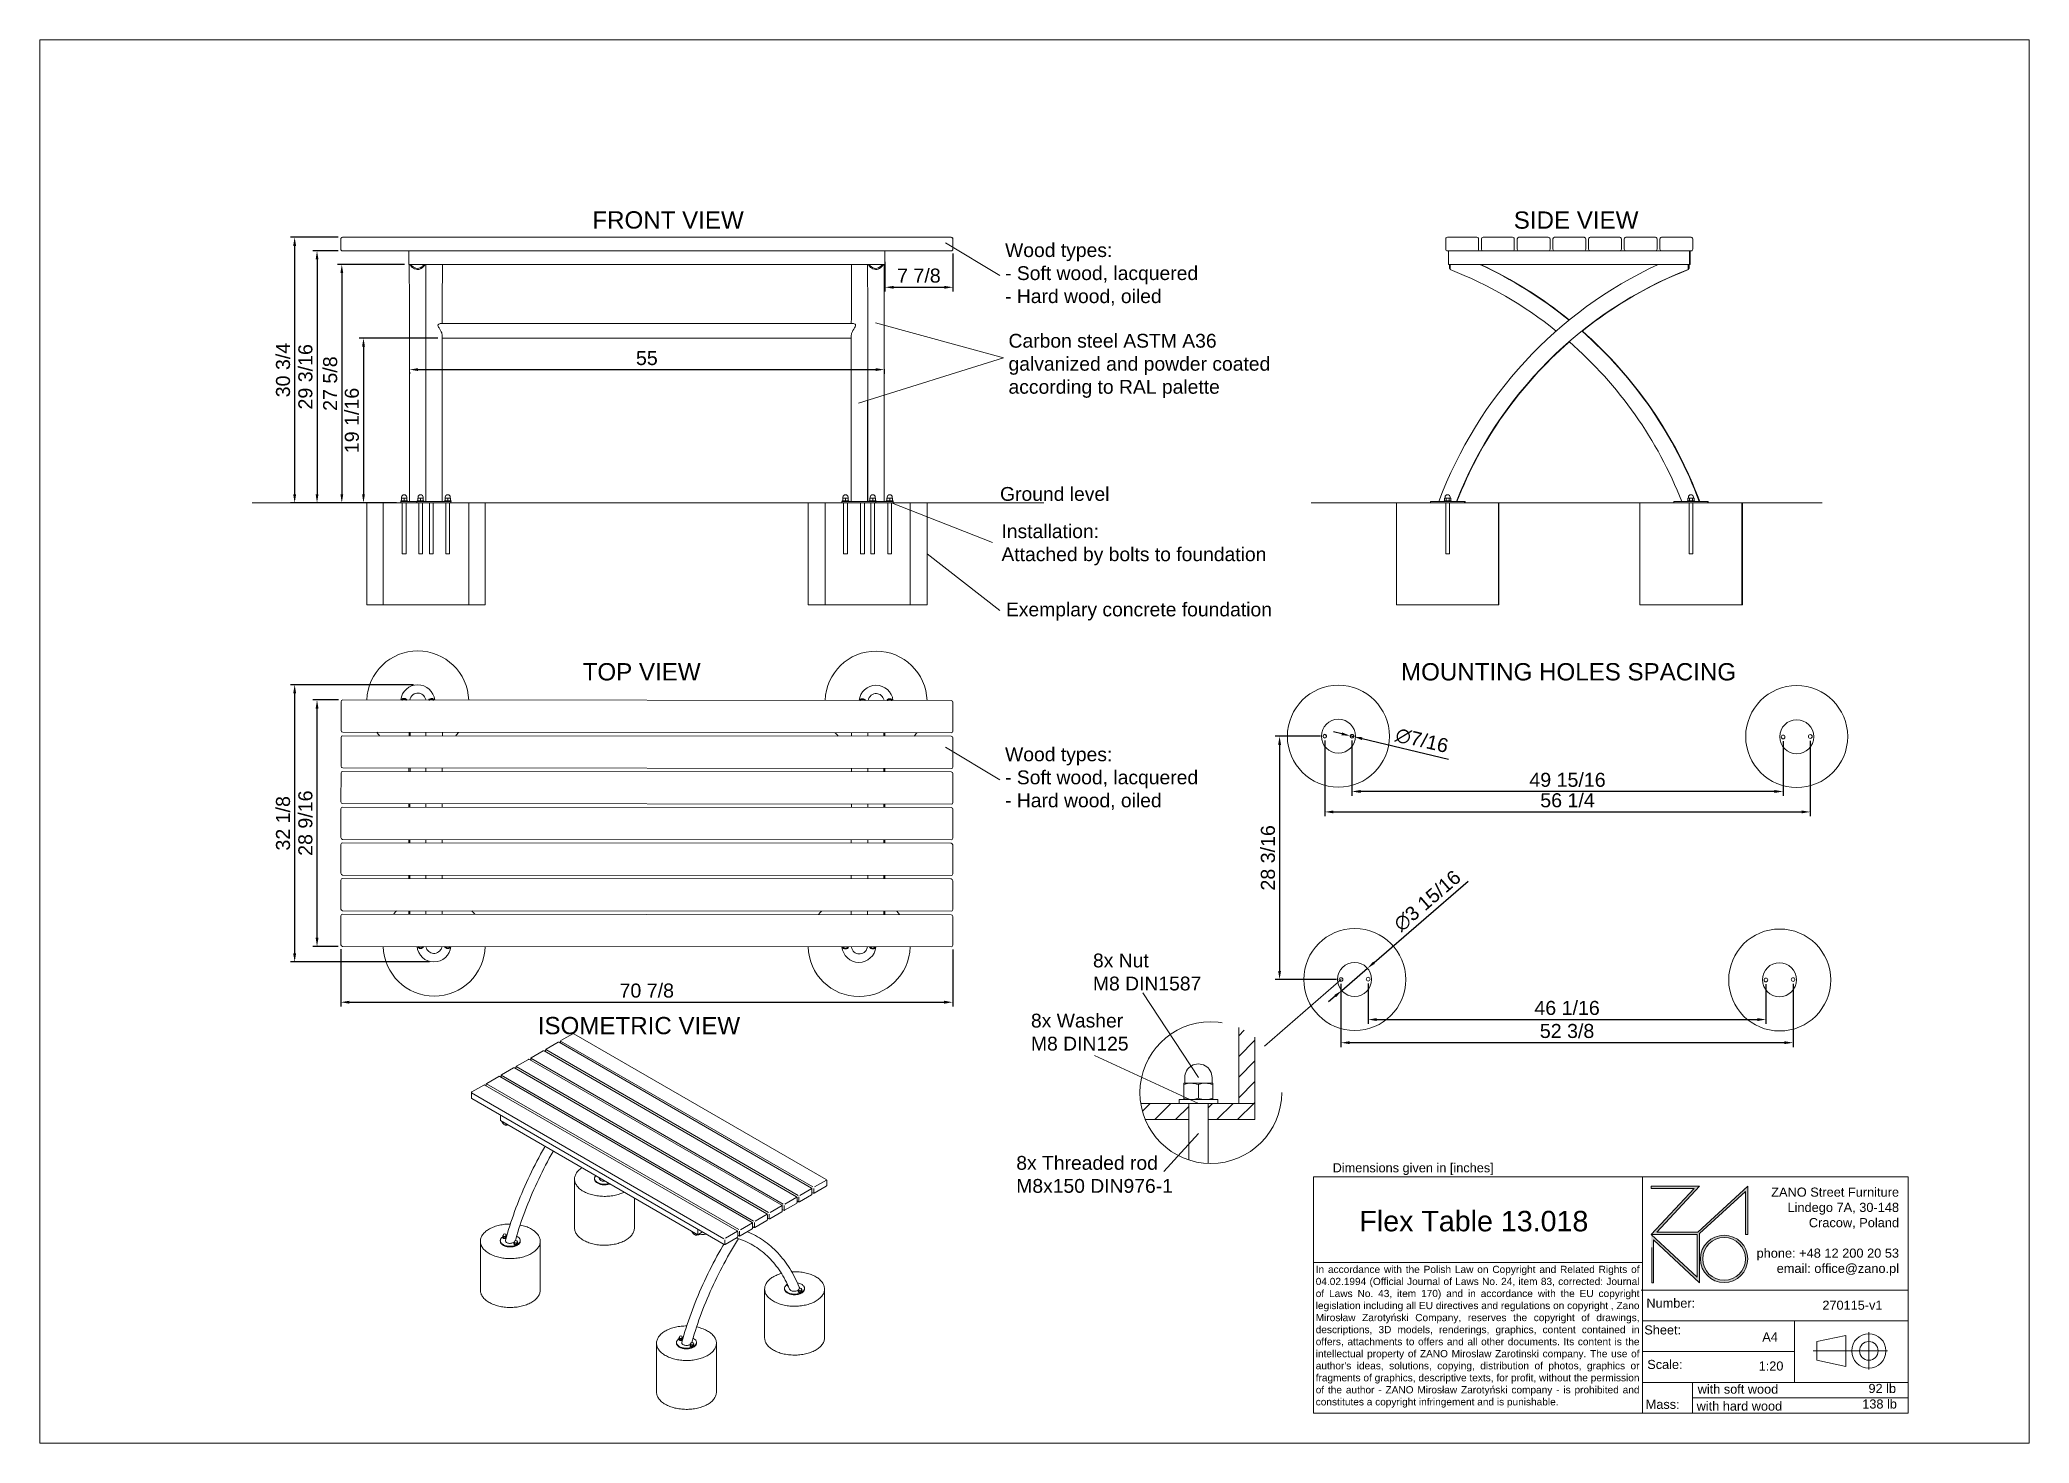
# Paper-space layout 'US' of a CAD drawing. Header units: inches. Extents: x -14.9 to -3.3, y -7.2 to 1.
# The model-space entities are those that its viewports show. They can reach past a viewport. Long polylines and large blocks are cut down to what shows.
import ezdxf

# ---------------------------------------------------------------- set-up
doc = ezdxf.new("R2010")
doc.units = ezdxf.units.IN
doc.linetypes.add('HIDDEN', pattern=[1.905, 1.27, -0.635])
for name, color, linetype, lineweight in [('ZANO_O', 10, 'Continuous', 0), ('ZANO_R', 7, 'Continuous', 0), ('ZANO_R_przerywana', 250, 'HIDDEN', 0), ('ZANO_W', 1, 'Continuous', 0)]:
    doc.layers.add(name, color=color, linetype=linetype, lineweight=lineweight)
doc.layers.add('ZANO_P', color=7, linetype='Continuous', lineweight=0, true_color=0xffffff)
doc.styles.get("Standard").update_dxf_attribs({"font": 'arial.ttf'})
doc.dimstyles.new('amerykanie', dxfattribs={"dimtxt": 50, "dimasz": 50, "dimexe": 0.5, "dimexo": 0.5, "dimgap": 1, "dimtad": 1, "dimdec": 0, "dimzin": 0, "dimlunit": 5, "dimtxsty": 'Standard', "dimcen": 0.09, "dimclrd": 1, "dimclre": 1, "dimclrt": 1, "dimazin": 0, "dimtfac": 1, "dimtdec": 0, "dimtmove": 0, "dimatfit": 3, "dimfxl": 1, "dimtzin": 0, "dimarcsym": 1})

psp = doc.layouts.new('US')

# ---------------------------------------------------------------- texts
at = {"layer": 'ZANO_O', "attachment_point": 1}
for s, insert, char_height, width in [('{\\fArial|b0|i0|c238|p34;FRONT VIEW}', (-11.666, -0.04), 0.1, 1.04774), ('{\\fArial|b0|i0|c238|p34;SIDE VIEW}', (-6.33, -0.041), 0.1, 1.0012), ('\\pxql;{\\fArial|b0|i0|c238|p34;Wood types:\\FARIALUNI.TTF|c238;\\P\\fArial|b0|i0|c238|p34;- Soft wood, lacquered\\FARIALUNI.TTF|c238;\\P\\fArial|b0|i0|c238|p34;- Hard wood, oiled}', (-9.276, -0.225), 0.08, 1.37907), ('\\pxql;Carbon steel ASTM A36\\Pgalvanized and powder coated\\Paccording to RAL palette', (-9.256, -0.75), 0.08, 1.93979), ('{\\fArial|b0|i0|c238|p34;Ground level}', (-9.305, -1.637), 0.08, 0.78457), ('\\pxql;{\\fArial|b0|i0|c238|p34;Installation:\\FARIALUNI.TTF|c238;\\P\\fArial|b0|i0|c238|p34;Attached by bolts to foundation}', (-9.297, -1.853), 0.08, 1.81828), ('\\pxql;{\\fArial|b0|i0|c238|p34;Exemplary concrete foundation}', (-9.271, -2.306), 0.08, 1.68642), ('{\\fArial|b0|i0|c238|p34;TOP VIEW}', (-11.722, -2.657), 0.1, 0.86231), ('{\\fArial|b0|i0|c238|p34;MOUNTING HOLES SPACING}', (-6.983, -2.657), 0.1, 2.09064), ('\\pxql;{\\fArial|b0|i0|c238|p34;Wood types:\\FARIALUNI.TTF|c238;\\P\\fArial|b0|i0|c238|p34;- Soft wood, lacquered\\FARIALUNI.TTF|c238;\\P\\fArial|b0|i0|c238|p34;- Hard wood, oiled}', (-9.276, -3.145), 0.08, 1.37907), ('8x Nut \\PM8 DIN1587', (-8.767, -4.339), 0.08, 0.89262), ('{\\fArial|b0|i0|c238|p34;ISOMETRIC VIEW}', (-11.982, -4.706), 0.1, 1.49258), ('8x Washer \\PM8 DIN125', (-9.126, -4.687), 0.08, 0.85429), ('8x Threaded rod \\PM8x150 DIN976-1', (-9.211, -5.511), 0.08, 1.01516)]:
    psp.add_mtext(s, dxfattribs=dict(at, insert=insert, char_height=char_height, width=width))
at = {"layer": 'ZANO_R', "attachment_point": 1}
for s, insert, char_height, width in [('{\\fArial|b0|i0|c238|p34;Dimensions given in [inches]}', (-7.379, -5.553), 0.05269, 1.79436), ('\\pxqr;{\\fArial|b0|i0|c238|p34;ZANO Street Furniture\\FARIALUNI.TTF|c238;\\P\\fArial|b0|i0|c238|p34;Lindego 7A, 30-148\\FARIALUNI.TTF|c238;\\P\\fArial|b0|i0|c238|p34;Cracow, Poland\\FARIALUNI.TTF|c238;\\P\\P\\fArial|b0|i0|c238|p34;phone: +48 12 200 20 53\\FARIALUNI.TTF|c238;\\P\\fArial|b0|i0|c238|p34;email: office@zano.pl}', (-5.149, -5.694), 0.05298, 1.04998), ('\\pxql;Flex Table 13.018^I', (-7.224, -5.829), 0.11856, 1.7443), ("\\pxqj;{\\fArial|b0|i0|c238|p34;In accordance with the Polish Law on Copyright and Related Rights of 04.02.1994 (Official Journal of Laws No. 24, item 83, corrected: Journal of Laws No. 43, item 170) and in accordance with the EU copyright legislation including all EU directives and regulations on copyright , Zano Mirosław Zarotyński Company, reserves the copyright of drawings, descriptions, 3D models, renderings, graphics, content contained in offers, attachments to offers and all other documents. Its content is the intellectual property of ZANO Miroslaw Zarotinski company. The use of author's ideas, solutions, copying, distribution of photos, graphics or fragments of graphics, descriptive texts, for profit, without the permission of the author - ZANO Mirosław Zarotyński company - is prohibited and constitutes a copyright infringement and is punishable.}", (-7.477, -6.147), 0.041822, 1.86937), ('{\\fArial|b0|i0|c238|p34;Number:}', (-5.562, -6.337), 0.05269, 0.35585), ('270115-v1', (-4.543, -6.349), 0.0527, 0.49653), ('{\\fArial|b0|i0|c238|p34;Sheet:}', (-5.574, -6.492), 0.05269, 254.32319), ('{\\fArial|b0|i0|c238|p34;A4}', (-4.891, -6.533), 0.05269, 0.18637), ('{\\fArial|b0|i0|c238|p34;Scale:}', (-5.557, -6.692), 0.05269, 254.32319), ('1:20', (-4.912, -6.701), 0.0527, 0.20756), ('{\\fArial|b0|i0|c238|p34;with soft wood}', (-5.265, -6.835), 0.05269, 1.21824), ('92 lb', (-4.276, -6.831), 0.0527, 0.22908), ('{\\fArial|b0|i0|c238|p34;Mass:}', (-5.566, -6.923), 0.05269, 254.32319), ('{\\fArial|b0|i0|c238|p34;with hard wood}', (-5.271, -6.933), 0.05269, 0.89713), ('138 lb', (-4.312, -6.921), 0.0527, 0.22731)]:
    psp.add_mtext(s, dxfattribs=dict(at, insert=insert, char_height=char_height, width=width))

msp = doc.modelspace()

# ---------------------------------------------------------------- blocks, each defined once
blk = doc.blocks.new('*D368')
at = {"layer": 'ZANO_W', "color": 1, "lineweight": -2}
for p, q in [((18.74, 115.14), (9.62, 115.14)), ((10.12, 114.14), (10.12, 97.05)), ((13.94, 96.05), (9.62, 96.05))]:
    blk.add_line(p, q, dxfattribs=at)
at = {"layer": 'ZANO_W', "color": 1}
for points in [[(10.29, 114.14), (9.96, 114.14), (10.12, 115.14)], [(9.96, 97.05), (10.29, 97.05), (10.12, 96.05)]]:
    blk.add_solid(points, dxfattribs=at)
at = {"layer": 'ZANO_W', "color": 1, "insert": (8.78, 105.59), "char_height": 1.625, "attachment_point": 5, "rotation": 90}
blk.add_mtext('19 1/16', dxfattribs=at)
blk = doc.blocks.new('*D369')
at = {"layer": 'ZANO_W', "color": 1, "lineweight": -2}
for p, q in [((14.87, 123.66), (7.11, 123.66)), ((7.61, 122.66), (7.61, 97.05)), ((11.9, 96.05), (7.11, 96.05))]:
    blk.add_line(p, q, dxfattribs=at)
at = {"layer": 'ZANO_W', "color": 1}
for points in [[(7.78, 122.66), (7.45, 122.66), (7.61, 123.66)], [(7.45, 97.05), (7.78, 97.05), (7.61, 96.05)]]:
    blk.add_solid(points, dxfattribs=at)
at = {"layer": 'ZANO_W', "color": 1, "insert": (6.27, 109.86), "char_height": 1.625, "attachment_point": 5, "rotation": 90}
blk.add_mtext('27 5/8', dxfattribs=at)
blk = doc.blocks.new('*D370')
at = {"layer": 'ZANO_W', "color": 1, "lineweight": -2}
for p, q in [((7.2, 125.24), (4.24, 125.24)), ((4.74, 124.24), (4.74, 97.05)), ((10, 96.05), (4.24, 96.05))]:
    blk.add_line(p, q, dxfattribs=at)
at = {"layer": 'ZANO_W', "color": 1}
for points in [[(4.91, 124.24), (4.58, 124.24), (4.74, 125.24)], [(4.58, 97.05), (4.91, 97.05), (4.74, 96.05)]]:
    blk.add_solid(points, dxfattribs=at)
at = {"layer": 'ZANO_W', "color": 1, "insert": (3.4, 110.65), "char_height": 1.625, "attachment_point": 5, "rotation": 90}
blk.add_mtext('29 3/16', dxfattribs=at)
blk = doc.blocks.new('*D371')
at = {"layer": 'ZANO_W', "color": 1, "lineweight": -2}
for p, q in [((7.2, 126.81), (1.65, 126.81)), ((2.15, 125.81), (2.15, 97.05)), ((13.9, 96.05), (1.65, 96.05))]:
    blk.add_line(p, q, dxfattribs=at)
at = {"layer": 'ZANO_W', "color": 1}
for points in [[(2.32, 125.81), (1.98, 125.81), (2.15, 126.81)], [(1.98, 97.05), (2.32, 97.05), (2.15, 96.05)]]:
    blk.add_solid(points, dxfattribs=at)
at = {"layer": 'ZANO_W', "color": 1, "insert": (0.81, 111.43), "char_height": 1.625, "attachment_point": 5, "rotation": 90}
blk.add_mtext('30 3/4', dxfattribs=at)
blk = doc.blocks.new('*D372')
at = {"layer": 'ZANO_W', "color": 1, "lineweight": -2}
for p, q in [((7.22, 73.22), (4.24, 73.22)), ((4.74, 45.67), (4.74, 72.22)), ((7.2, 44.67), (4.24, 44.67))]:
    blk.add_line(p, q, dxfattribs=at)
at = {"layer": 'ZANO_W', "color": 1}
for points in [[(4.91, 72.22), (4.58, 72.22), (4.74, 73.22)], [(4.58, 45.67), (4.91, 45.67), (4.74, 44.67)]]:
    blk.add_solid(points, dxfattribs=at)
at = {"layer": 'ZANO_W', "color": 1, "insert": (3.4, 58.95), "char_height": 1.625, "attachment_point": 5, "rotation": 90}
blk.add_mtext('28 9/16', dxfattribs=at)
blk = doc.blocks.new('*D373')
at = {"layer": 'ZANO_W', "color": 1, "lineweight": -2}
for p, q in [((15.91, 74.98), (1.65, 74.98)), ((2.15, 73.98), (2.15, 43.87)), ((17.78, 42.87), (1.65, 42.87))]:
    blk.add_line(p, q, dxfattribs=at)
at = {"layer": 'ZANO_W', "color": 1}
for points in [[(2.32, 73.98), (1.98, 73.98), (2.15, 74.98)], [(1.98, 43.87), (2.32, 43.87), (2.15, 42.87)]]:
    blk.add_solid(points, dxfattribs=at)
at = {"layer": 'ZANO_W', "color": 1, "insert": (0.81, 58.93), "char_height": 1.625, "attachment_point": 5, "rotation": 90}
blk.add_mtext('32 1/8', dxfattribs=at)
blk = doc.blocks.new('*D374')
at = {"layer": 'ZANO_W', "color": 1, "lineweight": -2}
for p, q in [((7.5, 44.37), (7.5, 37.71)), ((78.37, 44.31), (78.37, 37.71)), ((8.5, 38.21), (77.37, 38.21))]:
    blk.add_line(p, q, dxfattribs=at)
at = {"layer": 'ZANO_W', "color": 1}
for points in [[(8.5, 38.38), (8.5, 38.04), (7.5, 38.21)], [(77.37, 38.04), (77.37, 38.38), (78.37, 38.21)]]:
    blk.add_solid(points, dxfattribs=at)
at = {"layer": 'ZANO_W', "color": 1, "insert": (42.93, 39.55), "char_height": 1.625, "attachment_point": 5}
blk.add_mtext('70 7/8', dxfattribs=at)
blk = doc.blocks.new('*D375')
at = {"layer": 'ZANO_W', "color": 1, "lineweight": -2}
for p, q in [((121.46, 68.52), (121.46, 59.75)), ((177.69, 68.48), (177.69, 59.75)), ((122.46, 60.25), (176.69, 60.25))]:
    blk.add_line(p, q, dxfattribs=at)
at = {"layer": 'ZANO_W', "color": 1}
for points in [[(122.46, 60.42), (122.46, 60.09), (121.46, 60.25)], [(176.69, 60.09), (176.69, 60.42), (177.69, 60.25)]]:
    blk.add_solid(points, dxfattribs=at)
at = {"layer": 'ZANO_W', "color": 1, "insert": (149.57, 61.59), "char_height": 1.625, "attachment_point": 5}
blk.add_mtext('56 1/4', dxfattribs=at)
blk = doc.blocks.new('*D376')
at = {"layer": 'ZANO_W', "color": 1, "lineweight": -2}
for p, q in [((124.61, 68.52), (124.61, 62.12)), ((174.54, 68.44), (174.54, 62.12)), ((173.54, 62.62), (125.61, 62.62))]:
    blk.add_line(p, q, dxfattribs=at)
at = {"layer": 'ZANO_W', "color": 1}
for points in [[(125.61, 62.79), (125.61, 62.45), (124.61, 62.62)], [(173.54, 62.45), (173.54, 62.79), (174.54, 62.62)]]:
    blk.add_solid(points, dxfattribs=at)
at = {"layer": 'ZANO_W', "color": 1, "insert": (149.57, 63.96), "char_height": 1.625, "attachment_point": 5}
blk.add_mtext('49 15/16', dxfattribs=at)
blk = doc.blocks.new('*D377')
at = {"layer": 'ZANO_W', "color": 1, "lineweight": -2}
for p, q in [((126.48, 40.38), (126.48, 35.7)), ((172.55, 40.29), (172.55, 35.7)), ((127.48, 36.2), (171.55, 36.2))]:
    blk.add_line(p, q, dxfattribs=at)
at = {"layer": 'ZANO_W', "color": 1}
for points in [[(127.48, 36.37), (127.48, 36.03), (126.48, 36.2)], [(171.55, 36.03), (171.55, 36.37), (172.55, 36.2)]]:
    blk.add_solid(points, dxfattribs=at)
at = {"layer": 'ZANO_W', "color": 1, "insert": (149.52, 37.54), "char_height": 1.625, "attachment_point": 5}
blk.add_mtext('46 1/16', dxfattribs=at)
blk = doc.blocks.new('*D378')
at = {"layer": 'ZANO_W', "color": 1, "lineweight": -2}
for p, q in [((123.33, 40.33), (123.33, 33.02)), ((175.7, 40.34), (175.7, 33.02)), ((174.7, 33.52), (124.33, 33.52))]:
    blk.add_line(p, q, dxfattribs=at)
at = {"layer": 'ZANO_W', "color": 1}
for points in [[(124.33, 33.69), (124.33, 33.36), (123.33, 33.52)], [(174.7, 33.36), (174.7, 33.69), (175.7, 33.52)]]:
    blk.add_solid(points, dxfattribs=at)
at = {"layer": 'ZANO_W', "color": 1, "insert": (149.52, 34.87), "char_height": 1.625, "attachment_point": 5}
blk.add_mtext('52 3/8', dxfattribs=at)
blk = doc.blocks.new('*D379')
at = {"layer": 'ZANO_W', "color": 1, "lineweight": -2}
for p, q in [((120.96, 69.02), (115.72, 69.02)), ((116.22, 68.02), (116.22, 41.83)), ((122.83, 40.83), (115.72, 40.83))]:
    blk.add_line(p, q, dxfattribs=at)
at = {"layer": 'ZANO_W', "color": 1}
for points in [[(116.39, 68.02), (116.06, 68.02), (116.22, 69.02)], [(116.06, 41.83), (116.39, 41.83), (116.22, 40.83)]]:
    blk.add_solid(points, dxfattribs=at)
at = {"layer": 'ZANO_W', "color": 1, "insert": (114.88, 54.93), "char_height": 1.625, "attachment_point": 5, "rotation": 90}
blk.add_mtext('28 3/16', dxfattribs=at)
blk = doc.blocks.new('*D380')
at = {"layer": 'ZANO_W', "color": 1, "lineweight": -2}
for p, q in [((127.16, 42.8), (138.08, 52.22)), ((123.42, 39.57), (126.4, 42.14)), ((122.66, 38.92), (121.9, 38.26))]:
    blk.add_line(p, q, dxfattribs=at)
at = {"layer": 'ZANO_W', "color": 1}
for points in [[(127.05, 42.92), (127.27, 42.67), (126.4, 42.14)], [(122.77, 38.79), (122.55, 39.04), (123.42, 39.57)]]:
    blk.add_solid(points, dxfattribs=at)
at = {"layer": 'ZANO_W', "color": 1, "insert": (133.34, 49.95), "char_height": 1.625, "attachment_point": 5, "rotation": 40.7848}
blk.add_mtext('∅3 15/16', dxfattribs=at)
blk = doc.blocks.new('*D381')
at = {"layer": 'ZANO_W', "color": 1, "lineweight": -2}
for p, q in [((123.42, 69.3), (122.45, 69.53)), ((124.4, 69.07), (124.82, 68.97)), ((125.79, 68.74), (135.8, 66.37))]:
    blk.add_line(p, q, dxfattribs=at)
at = {"layer": 'ZANO_W', "color": 1}
for points in [[(123.39, 69.13), (123.46, 69.46), (124.4, 69.07)], [(125.83, 68.9), (125.75, 68.58), (124.82, 68.97)]]:
    blk.add_solid(points, dxfattribs=at)
at = {"layer": 'ZANO_W', "color": 1, "insert": (132.71, 68.52), "char_height": 1.625, "attachment_point": 5, "rotation": 346.7066}
blk.add_mtext('∅7/16', dxfattribs=at)
blk = doc.blocks.new('*D382')
at = {"layer": 'ZANO_W', "color": 1, "lineweight": -2}
for p, q in [((15.45, 111.17), (15.45, 110.98)), ((16.45, 111.48), (69.43, 111.48)), ((70.43, 111.55), (70.43, 110.98))]:
    blk.add_line(p, q, dxfattribs=at)
at = {"layer": 'ZANO_W', "color": 1}
for points in [[(16.45, 111.65), (16.45, 111.32), (15.45, 111.48)], [(69.43, 111.32), (69.43, 111.65), (70.43, 111.48)]]:
    blk.add_solid(points, dxfattribs=at)
at = {"layer": 'ZANO_W', "color": 1, "insert": (42.94, 112.81), "char_height": 1.625, "attachment_point": 5}
blk.add_mtext('55', dxfattribs=at)
blk = doc.blocks.new('*D383')
at = {"layer": 'ZANO_W', "color": 1, "lineweight": -2}
for p, q in [((78.39, 124.94), (78.39, 120.52)), ((70.52, 123.95), (70.52, 120.52)), ((71.52, 121.02), (77.39, 121.02))]:
    blk.add_line(p, q, dxfattribs=at)
at = {"layer": 'ZANO_W', "color": 1}
for points in [[(71.52, 121.18), (71.52, 120.85), (70.52, 121.02)], [(77.39, 120.85), (77.39, 121.18), (78.39, 121.02)]]:
    blk.add_solid(points, dxfattribs=at)
at = {"layer": 'ZANO_W', "color": 1, "insert": (74.45, 122.36), "char_height": 1.625, "attachment_point": 5}
blk.add_mtext('7 7/8', dxfattribs=at)

# ---------------------------------------------------------------- dimensions: what is measured, and where the dimension line sits
at = {"layer": 'ZANO_W'}
for base, p1, p2, picture, middle in [((2.15059, 96.05044), (7.6971, 126.81447), (14.4034, 96.05044), '*D371', (0.80982, 111.43246)), ((4.74374, 96.05044), (7.6971, 125.23967), (10.50265, 96.05044), '*D370', (3.40297, 110.64506)), ((7.61293, 96.05044), (15.37437, 123.66486), (12.40401, 96.05044), '*D369', (6.27272, 109.85765)), ((10.12314, 96.05044), (19.24337, 115.13785), (14.43966, 96.05044), '*D368', (8.78293, 105.59415)), ((2.15059, 42.87466), (16.41237, 74.97536), (18.28236, 42.87466), '*D373', (0.80982, 58.92501)), ((4.74374, 73.21754), (7.69692, 44.67423), (7.72286, 73.21754), '*D372', (3.40353, 58.94589)), ((116.22214, 40.83277), (121.45854, 69.01989), (123.33471, 40.83277), '*D379', (114.88137, 54.92633))]:
    dim = msp.add_linear_dim(base=base, p1=p1, p2=p2, angle=90, dimstyle='amerykanie', override={"dimtxt": 1.625, "dimasz": 1, "dimgap": 0.5, "dimdec": 4, "dimaunit": 1, "dimadec": 1, "dimtdec": 4, "dimtmove": 1, "dimfrac": 2}, dxfattribs=at)
    dim.commit()
    dim.dimension.update_dxf_attribs({"geometry": picture, "text_midpoint": middle})
for base, p1, p2, picture, middle in [((78.39197, 121.01658), (70.51784, 124.45227), (78.39197, 125.43652), '*D383', (74.45491, 122.35679)), ((70.43028, 111.48339), (15.44645, 111.66886), (70.43028, 112.05338), '*D382', (42.93837, 112.80974)), ((177.69063, 60.25328), (121.45854, 69.01989), (177.69063, 68.98373), '*D375', (149.57459, 61.59349)), ((124.60815, 62.61871), (174.54139, 68.93587), (124.60815, 69.01703), '*D376', (149.57477, 63.95892)), ((78.36639, 38.20912), (7.50025, 44.87126), (78.36639, 44.80689), '*D374', (42.93332, 39.54933)), ((123.33471, 33.52432), (175.69655, 40.83591), (123.33471, 40.83277), '*D378', (149.51563, 34.86509)), ((172.54731, 36.19871), (126.48395, 40.88063), (172.54731, 40.78805), '*D377', (149.51563, 37.53892))]:
    dim = msp.add_linear_dim(base=base, p1=p1, p2=p2, dimstyle='amerykanie', override={"dimtxt": 1.625, "dimasz": 1, "dimgap": 0.5, "dimdec": 4, "dimaunit": 1, "dimadec": 1, "dimtdec": 4, "dimtmove": 1, "dimfrac": 2}, dxfattribs=at)
    dim.commit()
    dim.dimension.update_dxf_attribs({"geometry": picture, "text_midpoint": middle})
for p1, p2, picture, middle in [((124.39741, 69.06682), (124.81888, 68.96724), '*D381', (132.39686, 67.1768)), ((123.41884, 39.57083), (126.39982, 42.14257), '*D380', (134.24202, 48.90814))]:
    dim = msp.add_diameter_dim_2p(p1=p1, p2=p2, dimstyle='amerykanie', override={"dimtxt": 1.625, "dimasz": 1, "dimgap": 0.5, "dimdec": 4, "dimaunit": 1, "dimadec": 1, "dimtdec": 4, "dimtmove": 1, "dimfrac": 2}, dxfattribs=at)
    dim.commit()
    dim.dimension.update_dxf_attribs({"geometry": picture, "text_midpoint": middle, "dimtype": 163})

# ---------------------------------------------------------------- linework, layer by layer
at = {"layer": 'ZANO_R'}
for p, q in [((7.6971, 126.81447), (78.16954, 126.81447)), ((78.16954, 126.81447), (78.17258, 126.81447)), ((78.17258, 126.81447), (78.1733, 126.81447)), ((78.1733, 126.81447), (78.17634, 126.81447)), ((78.17634, 126.81447), (78.17705, 126.81447)), ((78.17705, 126.81447), (78.18009, 126.81447)), ((78.18009, 126.81447), (78.18081, 126.81447)), ((78.18081, 126.81447), (78.18385, 126.81447)), ((78.18385, 126.81447), (78.18456, 126.81447)), ((78.18456, 126.81447), (78.18761, 126.81447)), ((78.18761, 126.81447), (78.18832, 126.81447)), ((78.18832, 126.81447), (78.19136, 126.81447)), ((78.19136, 126.81447), (78.19208, 126.81447)), ((78.19208, 126.81447), (78.19512, 126.81447)), ((135.66917, 126.81447), (139.01563, 126.81447)), ((139.01563, 126.81447), (139.07966, 126.81447)), ((139.80303, 126.81447), (143.14948, 126.81447)), ((143.14948, 126.81447), (143.21352, 126.81447)), ((143.93688, 126.81447), (147.28334, 126.81447)), ((147.28334, 126.81447), (147.34738, 126.81447)), ((148.07074, 126.81447), (151.4172, 126.81447)), ((151.4172, 126.81447), (151.48124, 126.81447)), ((152.2046, 126.81447), (155.55106, 126.81447)), ((155.55106, 126.81447), (155.61509, 126.81447)), ((156.33846, 126.81447), (159.68492, 126.81447)), ((159.68492, 126.81447), (159.74895, 126.81447)), ((160.47232, 126.81447), (163.81878, 126.81447)), ((163.81878, 126.81447), (163.88281, 126.81447)), ((7.50025, 125.43652), (7.50025, 126.61762)), ((78.16954, 125.23967), (7.6971, 125.23967)), ((15.37437, 125.23967), (15.37437, 123.66486)), ((70.49248, 123.66486), (70.49248, 125.23967)), ((70.51784, 123.66486), (70.51784, 125.23967)), ((78.17258, 125.23967), (78.16954, 125.23967)), ((78.1733, 125.23967), (78.17258, 125.23967)), ((78.17634, 125.23967), (78.1733, 125.23967)), ((78.17705, 125.23967), (78.17634, 125.23967)), ((78.18009, 125.23967), (78.17705, 125.23967)), ((78.18081, 125.23967), (78.18009, 125.23967)), ((78.18385, 125.23967), (78.18081, 125.23967)), ((78.18456, 125.23967), (78.18385, 125.23967)), ((78.18761, 125.23967), (78.18456, 125.23967)), ((78.18832, 125.23967), (78.18761, 125.23967)), ((78.19136, 125.23967), (78.18832, 125.23967)), ((78.19208, 125.23967), (78.19136, 125.23967)), ((78.19512, 125.23967), (78.19208, 125.23967)), ((78.36943, 125.43652), (78.36943, 126.61762)), ((78.37319, 125.43652), (78.37319, 126.61762)), ((78.37694, 125.43652), (78.37694, 126.61762)), ((78.3807, 125.43652), (78.3807, 126.61762)), ((78.38446, 125.43652), (78.38446, 126.61762)), ((78.38821, 125.43652), (78.38821, 126.61762)), ((78.39197, 125.43652), (78.39197, 126.61762)), ((135.47232, 125.43652), (135.47232, 126.61762)), ((139.01563, 125.23967), (135.66917, 125.23967)), ((135.79425, 125.23967), (135.79425, 123.66486)), ((139.0226, 125.23967), (139.01563, 125.23967)), ((139.0226, 125.23967), (139.80303, 125.23967)), ((139.27651, 125.43652), (139.27651, 126.61762)), ((139.60618, 125.43652), (139.60618, 126.61762)), ((143.14948, 125.23967), (139.80303, 125.23967)), ((143.15646, 125.23967), (143.14948, 125.23967)), ((143.15646, 125.23967), (143.93688, 125.23967)), ((143.41037, 125.43652), (143.41037, 126.61762)), ((143.74003, 125.43652), (143.74003, 126.61762)), ((147.28334, 125.23967), (143.93688, 125.23967)), ((147.29032, 125.23967), (147.28334, 125.23967)), ((147.29032, 125.23967), (148.07074, 125.23967)), ((147.54423, 125.43652), (147.54423, 126.61762)), ((147.87389, 125.43652), (147.87389, 126.61762)), ((151.4172, 125.23967), (148.07074, 125.23967)), ((151.42418, 125.23967), (151.4172, 125.23967)), ((151.42418, 125.23967), (152.2046, 125.23967)), ((151.67809, 125.43652), (151.67809, 126.61762)), ((152.00775, 125.43652), (152.00775, 126.61762)), ((155.55106, 125.23967), (152.2046, 125.23967)), ((155.55804, 125.23967), (155.55106, 125.23967)), ((155.55804, 125.23967), (156.33846, 125.23967)), ((155.81194, 125.43652), (155.81194, 126.61762)), ((156.14161, 125.43652), (156.14161, 126.61762)), ((159.68492, 125.23967), (156.33846, 125.23967)), ((159.69189, 125.23967), (159.68492, 125.23967)), ((159.69189, 125.23967), (160.47232, 125.23967)), ((159.9458, 125.43652), (159.9458, 126.61762)), ((160.27547, 125.43652), (160.27547, 126.61762)), ((163.81878, 125.23967), (160.47232, 125.23967)), ((163.70764, 125.23967), (163.70764, 123.66486)), ((163.75772, 123.66486), (163.75772, 125.23967)), ((163.88281, 125.23967), (163.81878, 125.23967)), ((164.07966, 125.43652), (164.07966, 126.61762)), ((15.37437, 123.66486), (70.49248, 123.66486)), ((16.3763, 123.20586), (16.37639, 123.20586)), ((69.45896, 123.20586), (69.45905, 123.20586)), ((70.49248, 123.66486), (70.51784, 123.66486)), ((135.79425, 123.66486), (163.70764, 123.66486)), ((135.89229, 123.20525), (135.97103, 123.20525)), ((163.53086, 123.20586), (163.6096, 123.20586)), ((163.6096, 123.20586), (163.67019, 123.20586)), ((163.70764, 123.66486), (163.75772, 123.66486)), ((66.87172, 116.80715), (18.99516, 116.80715)), ((19.24337, 115.13785), (66.62131, 115.13785)), ((-2.77469, 96.05044), (88.93142, 96.05044)), ((10.50265, 96.05044), (12.40401, 96.05044)), ((10.50265, 96.05044), (22.31208, 96.05044)), ((12.40401, 96.05044), (18.30952, 96.05044)), ((24.21504, 96.05044), (12.40401, 96.05044)), ((12.40401, 96.05044), (16.40279, 96.05044)), ((14.43966, 96.28666), (14.43966, 96.20792)), ((14.43966, 96.28666), (15.22706, 96.28666)), ((14.43966, 96.20792), (14.43966, 96.05044)), ((14.43966, 96.20792), (16.31564, 96.20792)), ((14.5184, 96.57349), (14.5184, 96.60163)), ((14.5184, 96.60163), (14.67588, 96.60163)), ((14.5184, 96.57349), (14.5184, 96.3148)), ((14.5184, 96.28666), (14.5184, 96.3148)), ((14.53808, 96.70005), (14.53808, 96.61147)), ((14.61682, 96.05044), (15.04989, 96.05044)), ((14.67588, 96.60163), (14.99084, 96.60163)), ((14.83336, 96.57349), (14.83336, 96.3148)), ((15.14832, 96.60163), (14.99084, 96.60163)), ((15.12863, 96.61147), (15.12863, 96.70005)), ((15.14832, 96.57349), (15.14832, 96.60163)), ((15.14832, 96.57349), (15.14832, 96.3148)), ((15.14832, 96.28666), (15.14832, 96.3148)), ((15.22706, 96.20792), (15.22706, 96.28666)), ((16.31564, 96.20792), (16.31564, 96.05044)), ((16.31564, 96.20792), (20.2442, 96.20792)), ((16.34102, 96.28666), (16.34102, 96.20792)), ((17.12842, 96.28666), (16.34102, 96.28666)), ((16.41976, 96.57349), (16.41976, 96.60163)), ((16.41976, 96.60163), (16.57724, 96.60163)), ((16.41976, 96.57349), (16.41976, 96.3148)), ((16.41976, 96.28666), (16.41976, 96.3148)), ((16.43944, 96.70005), (16.43944, 96.61147)), ((16.51818, 96.05044), (16.95126, 96.05044)), ((16.57724, 96.60163), (16.8922, 96.60163)), ((16.73472, 96.57349), (16.73472, 96.3148)), ((17.04968, 96.60163), (16.8922, 96.60163)), ((17.03, 96.61147), (17.03, 96.70005)), ((17.04968, 96.57349), (17.04968, 96.60163)), ((17.04968, 96.57349), (17.04968, 96.3148)), ((17.04968, 96.28666), (17.04968, 96.3148)), ((17.12842, 96.20792), (17.12842, 96.28666)), ((17.76643, 96.05044), (18.1995, 96.05044)), ((18.30952, 96.05044), (24.21504, 96.05044)), ((19.49063, 96.28666), (19.49063, 96.20792)), ((20.27803, 96.28666), (19.49063, 96.28666)), ((19.56937, 96.57349), (19.56937, 96.60163)), ((19.56937, 96.60163), (19.72684, 96.60163)), ((19.56937, 96.57349), (19.56937, 96.3148)), ((19.56937, 96.28666), (19.56937, 96.3148)), ((19.58905, 96.70005), (19.58905, 96.61147)), ((19.66779, 96.05044), (20.10086, 96.05044)), ((19.72684, 96.60163), (20.04181, 96.60163)), ((19.88433, 96.57349), (19.88433, 96.3148)), ((20.19929, 96.60163), (20.04181, 96.60163)), ((20.1796, 96.61147), (20.1796, 96.70005)), ((20.19929, 96.57349), (20.19929, 96.60163)), ((20.19929, 96.57349), (20.19929, 96.3148)), ((20.19929, 96.28666), (20.19929, 96.3148)), ((20.27803, 96.20792), (20.2442, 96.20792)), ((20.25265, 96.05044), (20.25265, 96.20792)), ((20.27803, 96.20792), (20.27803, 96.28666)), ((61.61699, 96.05044), (67.51714, 96.05044)), ((73.42802, 96.05044), (61.61699, 96.05044)), ((75.39616, 96.05044), (63.58673, 96.05044)), ((65.52824, 96.20792), (65.52824, 96.05044)), ((65.52824, 96.20792), (69.45597, 96.20792)), ((65.554, 96.28666), (65.554, 96.20792)), ((66.3414, 96.28666), (65.554, 96.28666)), ((65.63274, 96.57349), (65.63274, 96.60163)), ((65.63274, 96.60163), (65.79022, 96.60163)), ((65.63274, 96.57349), (65.63274, 96.3148)), ((65.63274, 96.28666), (65.63274, 96.3148)), ((65.65243, 96.70005), (65.65243, 96.61147)), ((65.73117, 96.05044), (66.16424, 96.05044)), ((65.79022, 96.60163), (66.10518, 96.60163)), ((65.9477, 96.57349), (65.9477, 96.3148)), ((66.26266, 96.60163), (66.10518, 96.60163)), ((66.24298, 96.61147), (66.24298, 96.70005)), ((66.26266, 96.57349), (66.26266, 96.60163)), ((66.26266, 96.57349), (66.26266, 96.3148)), ((66.26266, 96.28666), (66.26266, 96.3148)), ((66.3414, 96.20792), (66.3414, 96.28666)), ((67.51714, 96.05044), (73.42802, 96.05044)), ((67.69931, 96.05044), (68.13238, 96.05044)), ((68.70361, 96.28666), (68.70361, 96.20792)), ((69.49101, 96.28666), (68.70361, 96.28666)), ((68.78235, 96.57349), (68.78235, 96.60163)), ((68.78235, 96.60163), (68.93983, 96.60163)), ((68.78235, 96.57349), (68.78235, 96.3148)), ((68.78235, 96.28666), (68.78235, 96.3148)), ((68.80203, 96.70005), (68.80203, 96.61147)), ((68.88077, 96.05044), (69.31384, 96.05044)), ((68.93983, 96.60163), (69.25479, 96.60163)), ((69.09731, 96.57349), (69.09731, 96.3148)), ((69.41227, 96.60163), (69.25479, 96.60163)), ((69.39258, 96.61147), (69.39258, 96.70005)), ((69.41227, 96.57349), (69.41227, 96.60163)), ((69.41227, 96.57349), (69.41227, 96.3148)), ((69.41227, 96.28666), (69.41227, 96.3148)), ((69.49101, 96.20792), (69.45597, 96.20792)), ((69.46525, 96.05044), (69.46525, 96.20792)), ((69.48528, 96.05044), (73.42802, 96.05044)), ((69.49101, 96.20792), (69.49101, 96.28666)), ((69.49101, 96.20792), (71.45933, 96.20792)), ((70.67175, 96.28666), (70.67175, 96.20792)), ((70.67175, 96.28666), (71.45915, 96.28666)), ((70.75049, 96.57349), (70.75049, 96.60163)), ((70.75049, 96.60163), (70.90797, 96.60163)), ((70.75049, 96.57349), (70.75049, 96.3148)), ((70.75049, 96.28666), (70.75049, 96.3148)), ((70.77017, 96.70005), (70.77017, 96.61147)), ((70.84891, 96.05044), (71.28199, 96.05044)), ((70.90797, 96.60163), (71.22293, 96.60163)), ((71.06545, 96.57349), (71.06545, 96.3148)), ((71.38041, 96.60163), (71.22293, 96.60163)), ((71.36073, 96.61147), (71.36073, 96.70005)), ((71.38041, 96.57349), (71.38041, 96.60163)), ((71.38041, 96.57349), (71.38041, 96.3148)), ((71.38041, 96.28666), (71.38041, 96.3148)), ((71.45915, 96.20792), (71.45915, 96.28666)), ((71.45933, 96.05044), (71.45933, 96.20792)), ((73.42802, 96.05044), (75.39616, 96.05044)), ((119.86794, 96.05044), (179.08109, 96.05044)), ((129.77942, 96.05044), (141.59045, 96.05044)), ((141.59045, 96.05044), (129.77942, 96.05044)), ((133.71449, 96.20792), (133.71449, 96.05044)), ((133.7145, 96.20792), (137.6515, 96.20792)), ((135.2898, 96.28666), (135.2898, 96.20792)), ((135.2898, 96.28666), (135.31964, 96.28666)), ((135.31964, 96.28666), (136.0772, 96.28666)), ((135.36854, 96.60163), (135.31982, 96.57349)), ((135.31982, 96.57349), (135.31982, 96.3148)), ((135.31982, 96.3148), (135.36854, 96.28666)), ((135.36854, 96.60163), (135.41074, 96.60163)), ((135.38823, 96.70005), (135.38823, 96.61147)), ((135.41074, 96.60163), (135.6835, 96.60163)), ((135.90004, 96.05044), (135.46697, 96.05044)), ((135.9029, 96.05044), (135.46983, 96.05044)), ((135.50166, 96.57349), (135.50166, 96.3148)), ((135.6835, 96.60163), (135.95627, 96.60163)), ((135.86535, 96.57349), (135.86535, 96.3148)), ((135.95627, 96.60163), (135.99846, 96.60163)), ((135.97878, 96.61147), (135.97878, 96.70005)), ((136.04719, 96.57349), (135.99846, 96.60163)), ((135.99846, 96.28666), (136.04719, 96.3148)), ((136.04719, 96.57349), (136.04719, 96.3148)), ((136.0772, 96.20792), (136.0772, 96.28666)), ((137.6515, 96.05044), (137.6515, 96.20792)), ((137.6515, 96.20792), (137.7121, 96.20792)), ((137.7121, 96.05044), (137.7121, 96.20792)), ((141.59045, 96.05044), (141.62375, 96.05044)), ((157.96377, 96.05044), (169.7748, 96.05044)), ((169.7748, 96.05044), (157.96377, 96.05044)), ((161.87819, 96.20792), (161.87819, 96.05044)), ((161.87819, 96.20792), (165.8152, 96.20792)), ((163.47272, 96.28666), (163.47272, 96.20792)), ((164.26012, 96.28666), (163.47272, 96.28666)), ((163.55146, 96.60163), (163.50274, 96.57349)), ((163.50274, 96.57349), (163.50274, 96.3148)), ((163.50274, 96.3148), (163.55146, 96.28666)), ((163.55146, 96.60163), (163.59366, 96.60163)), ((163.57115, 96.70005), (163.57115, 96.61147)), ((163.59366, 96.60163), (163.86642, 96.60163)), ((164.08582, 96.05044), (163.65275, 96.05044)), ((164.08582, 96.05044), (163.65275, 96.05044)), ((163.68458, 96.57349), (163.68458, 96.3148)), ((163.86642, 96.60163), (164.13919, 96.60163)), ((164.04826, 96.57349), (164.04826, 96.3148)), ((164.13919, 96.60163), (164.18138, 96.60163)), ((164.1617, 96.61147), (164.1617, 96.70005)), ((164.23011, 96.57349), (164.18138, 96.60163)), ((164.18138, 96.28666), (164.23011, 96.3148)), ((164.23011, 96.57349), (164.23011, 96.3148)), ((164.26012, 96.20792), (164.26012, 96.28666)), ((165.8152, 96.05044), (165.8152, 96.20792)), ((165.8152, 96.20792), (165.85992, 96.20792)), ((165.85992, 96.05044), (165.85992, 96.20792)), ((169.7748, 96.05044), (169.82408, 96.05044)), ((7.52279, 69.67441), (7.52582, 73.02087)), ((7.72286, 73.21754), (78.1953, 73.15351)), ((78.39197, 72.95648), (78.38893, 69.61002)), ((78.1919, 69.41335), (7.71945, 69.47738)), ((15.39662, 69.47041), (15.39626, 69.07671)), ((15.51473, 69.4703), (15.51438, 69.0766)), ((17.35491, 69.46863), (17.35447, 69.07493)), ((19.25604, 69.0732), (19.25649, 69.4669)), ((66.63444, 69.42385), (66.63399, 69.03015)), ((68.53557, 69.02842), (68.53602, 69.42212)), ((70.39626, 69.02673), (70.39662, 69.42043)), ((70.51438, 69.02662), (70.51473, 69.42033)), ((7.51903, 65.54055), (7.52207, 68.88701)), ((7.7191, 69.08368), (78.19154, 69.01965)), ((78.38821, 68.82262), (78.38517, 65.47616)), ((7.51527, 61.4067), (7.51831, 64.75315)), ((7.71534, 64.94982), (78.18778, 64.88579)), ((78.18814, 65.27949), (7.7157, 65.34353)), ((15.39287, 65.33655), (15.39251, 64.94285)), ((15.51098, 65.33644), (15.51062, 64.94274)), ((70.39251, 64.89287), (70.39287, 65.28657)), ((70.51062, 64.89277), (70.51098, 65.28647)), ((78.38446, 64.68876), (78.38141, 61.3423)), ((7.51152, 57.27284), (7.51456, 60.61929)), ((7.71159, 60.81597), (78.18403, 60.75193)), ((78.18439, 61.14563), (7.71195, 61.20967)), ((15.38911, 61.20269), (15.38875, 60.80899)), ((15.50722, 61.20258), (15.50686, 60.80888)), ((70.38875, 60.75901), (70.38911, 61.15272)), ((70.50686, 60.75891), (70.50722, 61.15261)), ((78.3807, 60.5549), (78.37766, 57.20845)), ((7.50776, 53.13898), (7.5108, 56.48544)), ((7.70783, 56.68211), (78.18027, 56.61807)), ((78.18063, 57.01177), (7.70819, 57.07581)), ((15.38535, 57.06883), (15.385, 56.67513)), ((15.50346, 57.06872), (15.50311, 56.67502)), ((70.385, 56.62516), (70.38535, 57.01886)), ((70.50311, 56.62505), (70.50346, 57.01875)), ((78.37694, 56.42104), (78.3739, 53.07459)), ((7.50401, 49.00512), (7.50705, 52.35158)), ((7.70407, 52.54825), (78.17652, 52.48421)), ((78.17687, 52.87792), (7.70443, 52.94195)), ((15.3816, 52.93497), (15.38124, 52.54127)), ((15.49971, 52.93487), (15.49935, 52.54117)), ((70.38124, 52.4913), (70.3816, 52.885)), ((70.49935, 52.49119), (70.49971, 52.88489)), ((78.37319, 52.28719), (78.37015, 48.94073)), ((7.70032, 48.41439), (78.17276, 48.35036)), ((78.17312, 48.74406), (7.70068, 48.80809)), ((15.37784, 48.80112), (15.37748, 48.40741)), ((15.49595, 48.80101), (15.49559, 48.40731)), ((17.33087, 48.40564), (17.33132, 48.79934)), ((68.51242, 48.75284), (68.51197, 48.35913)), ((70.37748, 48.35744), (70.37784, 48.75114)), ((70.49559, 48.35733), (70.49595, 48.75103)), ((7.50025, 44.87126), (7.50329, 48.21772)), ((78.36943, 48.15333), (78.36639, 44.80687)), ((78.16936, 44.6102), (7.69692, 44.67423)), ((16.41976, 44.6416), (16.41976, 44.66631)), ((17.04968, 44.6416), (17.04968, 44.66573)), ((19.56937, 44.63873), (19.56937, 44.66345)), ((20.19929, 44.63873), (20.19929, 44.66287)), ((65.63274, 44.59088), (65.63274, 44.62159)), ((66.26266, 44.59088), (66.26266, 44.62102)), ((68.78235, 44.58802), (68.78235, 44.61873)), ((69.41227, 44.58802), (69.41227, 44.61816)), ((111.48898, 35.29194), (111.48898, 26.48368)), ((111.48898, 34.33069), (112.13831, 34.98002)), ((30.94361, 32.58045), (29.55349, 31.7794)), ((60.28036, 15.68062), (31.05914, 32.58036)), ((31.21285, 32.66882), (31.21285, 32.49146)), ((60.44957, 15.8269), (31.22835, 32.72663)), ((32.66082, 33.56997), (31.2707, 32.76893)), ((61.99757, 16.67015), (32.77635, 33.56988)), ((32.93006, 33.65835), (32.93006, 33.48099)), ((62.16678, 16.81642), (32.94556, 33.71616)), ((34.37804, 34.5595), (32.98791, 33.75845)), ((63.71478, 17.65967), (34.49356, 34.55941)), ((111.48898, 31.93429), (113.35695, 33.80226)), ((113.35695, 34.18057), (113.35695, 26.48368)), ((27.50919, 30.6014), (26.11907, 29.80035)), ((56.84593, 13.70157), (27.62472, 30.60131)), ((27.77842, 30.68977), (27.77842, 30.51241)), ((57.01514, 13.84785), (27.79393, 30.74758)), ((29.2264, 31.59092), (27.83628, 30.78988)), ((58.56315, 14.6911), (29.34193, 31.59083)), ((29.49564, 31.67929), (29.49564, 31.50194)), ((58.73236, 14.83737), (29.51114, 31.73711)), ((111.48898, 29.53789), (113.35695, 31.40586)), ((22.62679, 27.72119), (22.62679, 27.15515)), ((22.62679, 27.72119), (51.848, 10.82146)), ((24.07477, 28.62235), (22.68464, 27.8213)), ((53.41151, 11.72252), (24.19029, 28.62226)), ((24.344, 28.71072), (24.344, 28.53336)), ((53.58072, 11.8688), (24.3595, 28.76853)), ((25.79198, 29.61187), (24.40186, 28.81083)), ((55.12872, 12.71205), (25.90751, 29.61178)), ((26.06121, 29.70024), (26.06121, 29.52289)), ((55.29793, 12.85832), (26.07672, 29.75806)), ((105.1379, 28.66848), (105.1379, 28.81863)), ((105.97848, 28.81863), (105.1379, 28.81863)), ((105.1379, 28.66848), (105.54972, 28.77742)), ((105.1379, 28.66848), (105.1379, 27.10082)), ((105.2313, 29.47242), (105.2313, 28.86533)), ((105.54972, 28.77742), (105.97848, 28.81863)), ((107.65965, 28.81863), (105.97848, 28.81863)), ((106.81907, 28.66848), (107.23089, 28.77742)), ((106.81907, 28.66848), (106.81907, 27.10082)), ((107.23089, 28.77742), (107.65965, 28.81863)), ((108.50024, 28.81863), (107.65965, 28.81863)), ((108.40684, 28.86533), (108.40684, 29.47242)), ((108.50024, 28.66848), (108.50024, 28.81863)), ((108.50024, 28.66848), (108.50024, 27.10082)), ((111.48898, 27.14149), (113.35695, 29.00946)), ((22.68449, 27.05513), (51.9057, 10.1554)), ((100.14924, 26.48786), (105.69829, 26.48368)), ((100.34261, 25.58072), (101.24955, 26.48766)), ((101.774, 24.61571), (103.6438, 26.48552)), ((104.1704, 24.61571), (105.69829, 26.1436)), ((104.57751, 26.95067), (104.57751, 26.48368)), ((109.06062, 26.95067), (104.57751, 26.95067)), ((109.06062, 26.48368), (104.57751, 26.48368)), ((105.1379, 26.95067), (105.1379, 27.10082)), ((105.69829, 24.61571), (105.69829, 26.48368)), ((105.69829, 26.48368), (105.69829, 19.94419)), ((106.40725, 26.99188), (105.97848, 26.95067)), ((106.81907, 27.10082), (106.40725, 26.99188)), ((108.08841, 26.99188), (107.65965, 26.95067)), ((107.93985, 24.61571), (107.93985, 26.48368)), ((107.93985, 26.48368), (113.35695, 26.48368)), ((107.93985, 26.48368), (107.93985, 19.53986)), ((107.93985, 25.98876), (108.43477, 26.48368)), ((108.50024, 27.10082), (108.08841, 26.99188)), ((108.50024, 26.95067), (108.50024, 27.10082)), ((108.9632, 24.61571), (110.83117, 26.48368)), ((109.06062, 26.48368), (109.06062, 26.95067)), ((111.3596, 24.61571), (113.22757, 26.48368)), ((113.35695, 26.48368), (111.48898, 26.48368)), ((113.22757, 26.48368), (113.35695, 26.61306)), ((25.97471, 25.15227), (25.97471, 24.49331)), ((25.97471, 24.49331), (48.82929, 11.27564)), ((26.6731, 24.03511), (26.70582, 24.05396)), ((105.69829, 24.61571), (100.6352, 24.61571)), ((113.35695, 24.61571), (107.93985, 24.61571)), ((36.87929, 17.80113), (36.87929, 17.72566)), ((60.64968, 15.82682), (62.03981, 16.62786)), ((62.05526, 16.00408), (62.05526, 16.57013)), ((62.05526, 16.18144), (62.20897, 16.09255)), ((62.26672, 16.07703), (62.26672, 16.64307)), ((62.3245, 16.09246), (63.71462, 16.8935)), ((62.36689, 16.81635), (63.75702, 17.61739)), ((63.77247, 16.99361), (63.77247, 17.55966)), ((57.17286, 13.12388), (58.56299, 13.92493)), ((57.21526, 13.84777), (58.60538, 14.64881)), ((58.62084, 14.02503), (58.62084, 14.59108)), ((58.62084, 14.20239), (58.77455, 14.1135)), ((58.8323, 14.09798), (58.8323, 14.66402)), ((58.89008, 14.11341), (60.2802, 14.91445)), ((58.93247, 14.8373), (60.32259, 15.63834)), ((60.33805, 15.01456), (60.33805, 15.58061)), ((60.33805, 15.19192), (60.49176, 15.10302)), ((60.54951, 15.0875), (60.54951, 15.65355)), ((60.60729, 15.10293), (61.99741, 15.90398)), ((48.82929, 11.27564), (48.82929, 11.9346)), ((48.82929, 11.27564), (49.40003, 11.60452)), ((52.06363, 10.87919), (53.45375, 11.68024)), ((53.46921, 11.05646), (53.46921, 11.62251)), ((53.68066, 11.1294), (53.68066, 11.69545)), ((53.73844, 11.14483), (55.12856, 11.94587)), ((53.78429, 11.86227), (55.17441, 12.66331)), ((55.18642, 12.04598), (55.18642, 12.61203)), ((55.18642, 12.22334), (55.34012, 12.13445)), ((55.39788, 12.11892), (55.39788, 12.68497)), ((55.45565, 12.13436), (56.84578, 12.9354)), ((55.50232, 12.85011), (56.89244, 13.65115)), ((56.90363, 13.03551), (56.90363, 13.60156)), ((56.90363, 13.21287), (57.05734, 13.12397)), ((57.11509, 13.10845), (57.11509, 13.6745)), ((25.96925, 10.60397), (25.96925, 10.5285)), ((26.24231, 11.00821), (26.24231, 10.97047)), ((26.2672, 11.17756), (26.30008, 11.20389)), ((26.2672, 11.17756), (26.2672, 11.05358)), ((26.30008, 11.20632), (26.30008, 11.16387)), ((26.32245, 11.05853), (26.32245, 10.93455)), ((26.52864, 11.02664), (26.52864, 10.90266)), ((26.65439, 10.96885), (26.6041, 10.93274)), ((26.6467, 11.16387), (26.6467, 11.20632)), ((26.65195, 11.18677), (26.6467, 11.19629)), ((26.67957, 11.11378), (26.67957, 11.05795)), ((27.54829, 10.25291), (27.54829, 10.21517)), ((27.57318, 10.42227), (27.60606, 10.4486)), ((27.57318, 10.42227), (27.57318, 10.29829)), ((27.60606, 10.45103), (27.60606, 10.40857)), ((27.62843, 10.30324), (27.62843, 10.17926)), ((27.83461, 10.27135), (27.83461, 10.14736)), ((27.9291, 11.08271), (27.86169, 11.11761)), ((27.95267, 10.40857), (27.95267, 10.45103)), ((27.95793, 10.43148), (27.95267, 10.44099)), ((27.98555, 10.35848), (27.98555, 10.2345)), ((28.01044, 10.21517), (28.01044, 10.25291)), ((28.28001, 10.5285), (28.28001, 10.60397)), ((48.67856, 11.3026), (48.71128, 11.32144)), ((51.96345, 10.13987), (51.96345, 10.70592)), ((52.02123, 10.15531), (53.41135, 10.95635)), ((53.46921, 11.23382), (53.62291, 11.14492)), ((58.88475, 5.06862), (58.88475, 4.99314)), ((59.16652, 5.49012), (59.16652, 5.45238)), ((59.19141, 5.6017), (59.19141, 5.5355)), ((59.24665, 5.48648), (59.24665, 5.41647)), ((59.28515, 5.40294), (59.24665, 5.41647)), ((60.47249, 4.73482), (60.47249, 4.69709)), ((60.49738, 4.90418), (60.53026, 4.93051)), ((60.49738, 4.90418), (60.49738, 4.7802)), ((60.53026, 4.93294), (60.53026, 4.89049)), ((60.55263, 4.78515), (60.55263, 4.66117)), ((60.75882, 4.75326), (60.75882, 4.62928)), ((60.87688, 4.89049), (60.87688, 4.93294)), ((60.88213, 4.91339), (60.87688, 4.92291)), ((60.90975, 4.8404), (60.90975, 4.71641)), ((60.93464, 4.69709), (60.93464, 4.73482)), ((61.19551, 4.99314), (61.19551, 5.06862)), ((46.37512, -1.19752), (46.37512, -1.27299)), ((46.64586, -0.79481), (46.64586, -0.83255)), ((46.67075, -0.62546), (46.70363, -0.59913)), ((46.67075, -0.62546), (46.67075, -0.74944)), ((46.70363, -0.5967), (46.70363, -0.63915)), ((46.726, -0.74448), (46.726, -0.86847)), ((46.93218, -0.77638), (46.93218, -0.90036)), ((47.05024, -0.63915), (47.05024, -0.5967)), ((47.0555, -0.61625), (47.05024, -0.60673)), ((47.08312, -0.68924), (47.08312, -0.81323)), ((47.95183, -1.55011), (47.95183, -1.58785)), ((47.97672, -1.38075), (48.0096, -1.35442)), ((47.97672, -1.38075), (47.97672, -1.50473)), ((48.0096, -1.35199), (48.0096, -1.39445)), ((48.03197, -1.49978), (48.03197, -1.62376)), ((48.23816, -1.53167), (48.23816, -1.65566)), ((48.33497, -0.71878), (48.29221, -0.69601)), ((48.35622, -1.39445), (48.35622, -1.35199)), ((48.36147, -1.37154), (48.35622, -1.36203)), ((48.3891, -1.44454), (48.3891, -1.56852)), ((48.41399, -1.58785), (48.41399, -1.55011)), ((48.68588, -1.27299), (48.68588, -1.19752))]:
    msp.add_line(p, q, dxfattribs=at)
at = {"layer": 'ZANO_R', "flags": 128}
for points in [[(15.42684, 123.66486), (15.42702, 123.59876), (15.42784, 123.29461), (15.42865, 122.97904), (15.42945, 122.65214), (15.43024, 122.314), (15.43104, 121.96469), (15.43182, 121.60432), (15.4326, 121.23298), (15.43337, 120.85075), (15.43413, 120.45775), (15.43489, 120.05407), (15.43564, 119.63982), (15.43638, 119.2151), (15.43711, 118.78002), (15.43784, 118.3347), (15.43856, 117.87925), (15.43926, 117.41379), (15.43996, 116.93843), (15.44065, 116.4533), (15.44133, 115.95853), (15.44201, 115.45424), (15.44267, 114.94055), (15.44333, 114.41762), (15.44397, 113.88555), (15.4446, 113.34451), (15.44523, 112.79461), (15.44585, 112.23602), (15.44645, 111.66886), (15.44705, 111.09328), (15.44763, 110.50944), (15.4482, 109.91747), (15.44876, 109.31755), (15.44931, 108.70981), (15.44985, 108.09441), (15.45038, 107.47152), (15.4509, 106.84129), (15.45141, 106.20389), (15.4519, 105.55947), (15.45238, 104.90821), (15.45285, 104.25027), (15.45331, 103.58582), (15.45375, 102.91503), (15.45418, 102.23807), (15.45461, 101.55512), (15.45501, 100.86635), (15.45541, 100.17194), (15.45579, 99.47207), (15.45616, 98.76692), (15.45652, 98.05667), (15.45686, 97.3415), (15.45719, 96.62159), (15.45738, 96.20788)], [(15.52208, 123.66486), (15.54299, 123.61366), (15.6423, 123.45633), (15.75944, 123.32837), (15.90235, 123.22017), (16.04675, 123.14752), (16.20698, 123.10051), (16.35748, 123.08437), (16.51314, 123.09479), (16.65625, 123.12943), (16.7955, 123.18878), (16.92225, 123.26928), (17.03753, 123.37151), (17.13801, 123.49404), (17.22005, 123.63431), (17.23194, 123.66486)], [(17.35737, 123.66486), (17.35719, 123.60331), (17.35638, 123.29869), (17.35557, 122.98267), (17.35477, 122.65535), (17.35397, 122.31681), (17.35317, 121.96713), (17.35239, 121.6064), (17.35161, 121.23471), (17.35084, 120.85216), (17.35008, 120.45884), (17.34932, 120.05487), (17.34857, 119.64032), (17.34783, 119.21533), (17.3471, 118.77998), (17.34637, 118.3344), (17.34565, 117.8787), (17.34494, 117.413), (17.34424, 116.93741), (17.34355, 116.45205), (17.34287, 115.95706), (17.3422, 115.45256), (17.34154, 114.93867), (17.34088, 114.41554), (17.34024, 113.88328), (17.3396, 113.34205), (17.33897, 112.79197), (17.33836, 112.2332), (17.33775, 111.66587), (17.33716, 111.09012), (17.33658, 110.50612), (17.33601, 109.914), (17.33544, 109.31392), (17.33489, 108.70603), (17.33435, 108.09049), (17.33382, 107.46746), (17.33331, 106.83709), (17.3328, 106.19955), (17.33231, 105.555), (17.33182, 104.90361), (17.33136, 104.24555), (17.3309, 103.58098), (17.33045, 102.91007), (17.33002, 102.233), (17.3296, 101.54994), (17.32919, 100.86107), (17.3288, 100.16655), (17.32842, 99.46658), (17.32805, 98.76133), (17.32769, 98.05098), (17.32735, 97.33572), (17.32701, 96.61572), (17.32684, 96.20789)], [(17.34289, 115.97296), (17.34279, 116.04849), (17.34211, 116.54172), (17.34141, 117.02529), (17.34071, 117.49907), (17.34, 117.96295), (17.33928, 118.41679), (17.33855, 118.8605), (17.33782, 119.29395), (17.33708, 119.71703), (17.33633, 120.12964), (17.33557, 120.53167), (17.3348, 120.92301), (17.33403, 121.30356), (17.33325, 121.67324), (17.33247, 122.03194), (17.33167, 122.37958), (17.33088, 122.71606), (17.33007, 123.0413), (17.32926, 123.35521), (17.32845, 123.65773), (17.32842, 123.66486)], [(19.24564, 116.80715), (19.24594, 117.02169), (19.24665, 117.49534), (19.24735, 117.95908), (19.24807, 118.41279), (19.2488, 118.85634), (19.24954, 119.28964), (19.25028, 119.71255), (19.25103, 120.12498), (19.25179, 120.52682), (19.25255, 120.91797), (19.25332, 121.29832), (19.2541, 121.66778), (19.25489, 122.02624), (19.25568, 122.37363), (19.25647, 122.70984), (19.25728, 123.03479), (19.25809, 123.3484), (19.2589, 123.65058), (19.25895, 123.66486)], [(66.63688, 123.66486), (66.63671, 123.60331), (66.63589, 123.29869), (66.63508, 122.98267), (66.63428, 122.65535), (66.63348, 122.31681), (66.63269, 121.96713), (66.63191, 121.6064), (66.63113, 121.23471), (66.63036, 120.85216), (66.62959, 120.45884), (66.62884, 120.05487), (66.62809, 119.64032), (66.62735, 119.21533), (66.62661, 118.77998), (66.62589, 118.3344), (66.62517, 117.8787), (66.62446, 117.413), (66.62376, 116.93741), (66.62357, 116.80715)], [(68.5095, 123.66486), (68.50969, 123.59876), (68.5105, 123.29461), (68.51131, 122.97904), (68.51211, 122.65214), (68.51291, 122.314), (68.5137, 121.96469), (68.51448, 121.60432), (68.51526, 121.23298), (68.51603, 120.85075), (68.5168, 120.45775), (68.51755, 120.05407), (68.5183, 119.63982), (68.51904, 119.2151), (68.51978, 118.78002), (68.5205, 118.3347), (68.52122, 117.87925), (68.52193, 117.41379), (68.52263, 116.93843), (68.52332, 116.4533), (68.524, 115.95853), (68.52467, 115.45424), (68.52534, 114.94055), (68.52599, 114.41762), (68.52664, 113.88555), (68.52727, 113.34451), (68.5279, 112.79461), (68.52851, 112.23602), (68.52912, 111.66886), (68.52971, 111.09328), (68.53029, 110.50944), (68.53087, 109.91747), (68.53143, 109.31755), (68.53198, 108.70981), (68.53252, 108.09441), (68.53305, 107.47152), (68.53356, 106.84129), (68.53407, 106.20389), (68.53456, 105.55947), (68.53504, 104.90821), (68.53551, 104.25027), (68.53597, 103.58582), (68.53642, 102.91503), (68.53685, 102.23807), (68.53727, 101.55512), (68.53768, 100.86635), (68.53807, 100.17194), (68.53846, 99.47207), (68.53883, 98.76692), (68.53918, 98.05667), (68.53953, 97.3415), (68.53986, 96.62159), (68.54004, 96.20788)], [(68.60475, 123.66486), (68.62565, 123.61366), (68.72497, 123.45633), (68.8421, 123.32837), (68.98501, 123.22017), (69.12941, 123.14752), (69.28964, 123.10051), (69.44014, 123.08437), (69.5958, 123.09479), (69.73892, 123.12943), (69.87817, 123.18878), (70.00491, 123.26928), (70.12019, 123.37151), (70.22067, 123.49404), (70.30271, 123.63431), (70.3146, 123.66486)], [(70.44161, 96.20792), (70.44138, 96.74808), (70.44104, 97.46722), (70.4407, 98.18159), (70.44034, 98.89102), (70.43997, 99.59532), (70.43958, 100.2943), (70.43918, 100.98779), (70.43877, 101.67561), (70.43835, 102.35759), (70.43791, 103.03354), (70.43747, 103.7033), (70.43701, 104.36669), (70.43654, 105.02354), (70.43605, 105.67368), (70.43556, 106.31696), (70.43505, 106.95319), (70.43453, 107.58222), (70.434, 108.20389), (70.43346, 108.81804), (70.43291, 109.42451), (70.43234, 110.02314), (70.43177, 110.61378), (70.43118, 111.19628), (70.43059, 111.77049), (70.42998, 112.33627), (70.42936, 112.89345), (70.42874, 113.44192), (70.4281, 113.98151), (70.42745, 114.5121), (70.4268, 115.03355), (70.42613, 115.54572), (70.42546, 116.04849), (70.42477, 116.54172), (70.42408, 117.02529), (70.42338, 117.49907), (70.42267, 117.96295), (70.42195, 118.41679), (70.42122, 118.8605), (70.42049, 119.29395), (70.41974, 119.71703), (70.41899, 120.12964), (70.41823, 120.53167), (70.41747, 120.92301), (70.4167, 121.30356), (70.41592, 121.67324), (70.41513, 122.03194), (70.41434, 122.37958), (70.41354, 122.71606), (70.41274, 123.0413), (70.41192, 123.35521), (70.41111, 123.65773), (70.41109, 123.66486)], [(163.52988, 123.66486), (163.52991, 123.61366), (163.53002, 123.45633), (163.53015, 123.32837), (163.53031, 123.22017), (163.53048, 123.14752), (163.53066, 123.10051), (163.53083, 123.08437), (163.53101, 123.09479), (163.53118, 123.12943), (163.53133, 123.18878), (163.53148, 123.26928), (163.53161, 123.37151), (163.53173, 123.49404), (163.53182, 123.63431), (163.53183, 123.66486)], [(163.53001, 123.66486), (163.53003, 123.63142), (163.53015, 123.48944), (163.5303, 123.37164), (163.53047, 123.28177), (163.53066, 123.22563), (163.53085, 123.20587), (163.53086, 123.20629)], [(163.53011, 123.66486), (163.53015, 123.6022), (163.53025, 123.493), (163.53038, 123.39914), (163.53052, 123.33427), (163.53066, 123.29002), (163.53081, 123.27166), (163.53086, 123.27287)], [(163.59094, 123.20586), (163.59108, 123.14752), (163.59126, 123.10051), (163.59143, 123.08437), (163.59161, 123.09479), (163.59177, 123.12943), (163.59193, 123.18878), (163.59196, 123.20586)], [(163.60875, 123.66486), (163.60877, 123.63142), (163.60889, 123.48944), (163.60904, 123.37164), (163.60921, 123.28177), (163.6094, 123.22563), (163.60959, 123.20587), (163.60979, 123.22395), (163.60998, 123.2786), (163.61015, 123.36768)], [(163.61015, 123.36768), (163.6103, 123.48499), (163.61042, 123.62612), (163.61044, 123.66486)], [(163.66935, 123.66486), (163.66937, 123.63142), (163.66949, 123.48944), (163.66963, 123.37164), (163.6698, 123.28177), (163.66999, 123.22563), (163.67019, 123.20587), (163.67038, 123.22395), (163.67057, 123.2786), (163.67074, 123.36768)], [(163.67074, 123.36768), (163.67089, 123.48499), (163.67101, 123.62612), (163.67103, 123.66486)], [(19.24265, 115.42946), (19.24346, 115.44724), (19.23398, 115.53998), (19.2127, 115.63586), (19.18009, 115.73758), (19.12633, 115.86725), (19.06053, 115.99862), (18.97073, 116.1553), (18.87674, 116.30875), (18.8276, 116.39178), (18.78515, 116.47361), (18.76276, 116.53018), (18.75008, 116.58531), (18.74997, 116.63477), (18.76274, 116.67957), (18.79289, 116.72474), (18.8346, 116.75993), (18.91735, 116.79668), (18.99504, 116.80563)], [(19.22841, 96.2079), (19.22865, 96.74686), (19.22898, 97.46596), (19.22933, 98.18029), (19.22969, 98.88968), (19.23006, 99.59392), (19.23044, 100.29286), (19.23084, 100.9863), (19.23125, 101.67407), (19.23167, 102.356), (19.23211, 103.0319), (19.23256, 103.7016), (19.23302, 104.36493), (19.23349, 105.02173), (19.23397, 105.67182), (19.23447, 106.31503), (19.23497, 106.9512), (19.23549, 107.58017), (19.23602, 108.20177), (19.23656, 108.81585), (19.23712, 109.42225), (19.23768, 110.02081), (19.23826, 110.61137), (19.23884, 111.19379), (19.23944, 111.76792), (19.24004, 112.33361), (19.24066, 112.89071), (19.24129, 113.43908), (19.24192, 113.97858), (19.24257, 114.50907), (19.24323, 115.03041), (19.24376, 115.43834)], [(66.6217, 115.44238), (66.62105, 114.93867), (66.62039, 114.41554), (66.61975, 113.88328), (66.61911, 113.34205), (66.61849, 112.79197), (66.61787, 112.2332), (66.61727, 111.66587), (66.61668, 111.09012), (66.61609, 110.50612), (66.61552, 109.914), (66.61496, 109.31392), (66.61441, 108.70603), (66.61387, 108.09049), (66.61334, 107.46746), (66.61282, 106.83709), (66.61232, 106.19955), (66.61182, 105.555), (66.61134, 104.90361), (66.61087, 104.24555), (66.61042, 103.58098), (66.60997, 102.91007), (66.60954, 102.233), (66.60912, 101.54994), (66.60871, 100.86107), (66.60831, 100.16655), (66.60793, 99.46658), (66.60756, 98.76133), (66.60721, 98.05098), (66.60686, 97.33572), (66.60653, 96.61572), (66.60635, 96.20789)], [(66.87176, 116.80701), (66.87266, 116.80715), (66.95493, 116.79507), (67.03476, 116.75783), (67.07025, 116.72787), (67.0985, 116.68903), (67.11711, 116.60528), (67.09297, 116.50333), (67.05275, 116.41906), (67.00106, 116.32961), (66.91006, 116.18134), (66.81663, 116.02104), (66.75057, 115.89268), (66.69277, 115.75853), (66.65757, 115.65414), (66.633, 115.55008), (66.62221, 115.45488), (66.62313, 115.43222)], [(68.50793, 96.2079), (68.50817, 96.74686), (68.5085, 97.46596), (68.50884, 98.18029), (68.5092, 98.88968), (68.50958, 99.59392), (68.50996, 100.29286), (68.51036, 100.9863), (68.51077, 101.67407), (68.51119, 102.356), (68.51163, 103.0319), (68.51207, 103.7016), (68.51253, 104.36493), (68.51301, 105.02173), (68.51349, 105.67182), (68.51398, 106.31503), (68.51449, 106.9512), (68.51501, 107.58017), (68.51554, 108.20177), (68.51608, 108.81585), (68.51663, 109.42225), (68.5172, 110.02081), (68.51777, 110.61137), (68.51836, 111.19379), (68.51895, 111.76792), (68.51956, 112.33361), (68.52018, 112.89071), (68.5208, 113.43908), (68.52144, 113.97858), (68.52209, 114.50907), (68.52274, 115.03041), (68.52341, 115.54248), (68.52398, 115.97079)], [(14.5184, 96.57349), (14.59555, 96.5939), (14.67588, 96.60163)], [(14.83336, 96.3148), (14.7562, 96.29439), (14.67588, 96.28666)], [(16.41976, 96.57349), (16.49691, 96.5939), (16.57724, 96.60163)], [(16.73472, 96.3148), (16.65756, 96.29439), (16.57724, 96.28666)], [(19.56937, 96.57349), (19.64652, 96.5939), (19.72684, 96.60163)], [(19.88433, 96.3148), (19.80717, 96.29439), (19.72684, 96.28666)], [(65.63274, 96.57349), (65.70989, 96.5939), (65.79022, 96.60163)], [(65.9477, 96.3148), (65.87055, 96.29439), (65.79022, 96.28666)], [(68.78235, 96.57349), (68.8595, 96.5939), (68.93983, 96.60163)], [(69.09731, 96.3148), (69.02015, 96.29439), (68.93983, 96.28666)], [(70.75049, 96.57349), (70.82764, 96.5939), (70.90797, 96.60163)], [(71.06545, 96.3148), (70.9883, 96.29439), (70.90797, 96.28666)], [(135.31982, 96.57349), (135.36436, 96.5939), (135.41074, 96.60163)], [(135.50166, 96.3148), (135.45712, 96.29439), (135.41074, 96.28666)], [(135.6835, 96.60163), (135.54431, 96.58466), (135.50166, 96.57349)], [(135.86535, 96.57349), (135.73031, 96.59963), (135.6835, 96.60163)], [(135.6835, 96.28666), (135.73031, 96.28866), (135.86535, 96.3148)], [(135.86535, 96.57349), (135.90989, 96.5939), (135.95627, 96.60163)], [(136.04719, 96.3148), (136.00264, 96.29439), (135.95627, 96.28666)], [(163.50274, 96.57349), (163.54728, 96.5939), (163.59366, 96.60163)], [(163.68458, 96.3148), (163.64003, 96.29439), (163.59366, 96.28666)], [(163.86642, 96.60163), (163.72723, 96.58466), (163.68458, 96.57349)], [(164.04826, 96.57349), (163.91323, 96.59963), (163.86642, 96.60163)], [(163.86642, 96.28666), (163.91323, 96.28866), (164.04826, 96.3148)], [(164.04826, 96.57349), (164.09281, 96.5939), (164.13919, 96.60163)], [(164.23011, 96.3148), (164.18556, 96.29439), (164.13919, 96.28666)], [(15.47681, 73.2105), (15.47704, 73.21265), (15.52609, 73.38648), (15.60682, 73.55419), (15.7095, 73.69654), (15.84013, 73.82219), (15.97759, 73.91327), (16.13418, 73.98031), (16.28469, 74.0148), (16.44374, 74.02271), (16.59128, 74.00444), (16.73781, 73.9605), (16.87171, 73.89465), (16.99652, 73.80574), (17.10698, 73.69659), (17.20118, 73.56814), (17.27645, 73.42154), (17.32891, 73.26082), (17.33705, 73.2088)], [(68.56259, 73.16226), (68.60875, 73.32588), (68.68949, 73.49359), (68.79216, 73.63594), (68.9228, 73.76159), (69.06025, 73.85267), (69.21685, 73.91971), (69.36735, 73.9542), (69.5264, 73.96212), (69.67395, 73.94384), (69.82047, 73.8999), (69.95438, 73.83405), (70.07919, 73.74514), (70.18964, 73.63599), (70.28385, 73.50754), (70.35911, 73.36094), (70.41157, 73.20023), (70.41778, 73.16057)], [(14.67588, 73.27912), (14.66468, 73.27265), (14.59142, 73.23036), (14.55846, 73.21133)], [(14.83336, 73.37004), (14.7562, 73.3255), (14.67588, 73.27912)], [(14.99084, 73.27912), (14.97964, 73.28558), (14.90638, 73.32788), (14.83336, 73.37004)], [(15.10912, 73.21083), (15.07117, 73.23274), (14.99084, 73.27912)], [(17.82548, 73.27626), (17.81428, 73.26979), (17.74103, 73.2275), (17.70807, 73.20847)], [(17.98296, 73.36718), (17.90581, 73.32263), (17.82548, 73.27626)], [(18.14044, 73.27626), (18.12925, 73.28272), (18.05599, 73.32502), (17.98296, 73.36718)], [(18.25873, 73.20797), (18.22077, 73.22988), (18.14044, 73.27626)], [(67.75836, 73.24582), (67.74716, 73.23936), (67.67391, 73.19706), (67.61512, 73.16312)], [(67.91584, 73.33674), (67.83869, 73.2922), (67.75836, 73.24582)], [(68.07332, 73.24582), (68.06213, 73.25229), (67.98887, 73.29458), (67.91584, 73.33674)], [(68.21751, 73.16257), (68.15365, 73.19944), (68.07332, 73.24582)], [(70.90797, 73.24296), (70.89677, 73.23649), (70.82352, 73.1942), (70.76473, 73.16026)], [(71.06545, 73.33388), (70.9883, 73.28933), (70.90797, 73.24296)], [(71.22293, 73.24296), (71.21173, 73.24942), (71.13848, 73.29172), (71.06545, 73.33388)], [(71.36712, 73.15971), (71.30326, 73.19658), (71.22293, 73.24296)], [(17.35019, 65.33477), (17.35013, 65.27714), (17.34974, 64.94107)], [(19.25132, 64.93934), (19.2517, 65.27506), (19.25177, 65.33304)], [(66.62972, 65.28999), (66.62964, 65.22088), (66.62927, 64.89629)], [(68.53085, 64.89456), (68.53122, 65.2188), (68.5313, 65.28826)], [(17.34547, 61.20091), (17.34541, 61.14769), (17.34503, 60.80721)], [(19.2466, 60.80548), (19.24699, 61.14551), (19.24705, 61.19918)], [(66.625, 61.15614), (66.62493, 61.09143), (66.62455, 60.76243)], [(68.52613, 60.76071), (68.5265, 61.08925), (68.52658, 61.15441)], [(17.34031, 56.67335), (17.34037, 56.7301), (17.34076, 57.06706)], [(19.24188, 56.67163), (19.24193, 56.71575), (19.24233, 57.06533)], [(66.62028, 57.02228), (66.61987, 56.66178), (66.61984, 56.62858)], [(68.52186, 57.02055), (68.52146, 56.67171), (68.52141, 56.62685)], [(17.33559, 52.5395), (17.33566, 52.60064), (17.33603, 52.9332)], [(19.23716, 52.53777), (19.23742, 52.76413), (19.23761, 52.93147)], [(66.61557, 52.88842), (66.61536, 52.71023), (66.61512, 52.49472)], [(68.51714, 52.88669), (68.51675, 52.54215), (68.51669, 52.49299)], [(13.94832, 48.80242), (13.79585, 48.6287), (13.6193, 48.40901)], [(19.23244, 48.40391), (19.23252, 48.47623), (19.23289, 48.79761)], [(63.16548, 48.75769), (63.01229, 48.58351), (62.83578, 48.36429)], [(66.61085, 48.75456), (66.61047, 48.42239), (66.6104, 48.36086)], [(72.21576, 48.35577), (72.03964, 48.57531), (71.88677, 48.74977)], [(16.41976, 44.6416), (16.49691, 44.59705), (16.57724, 44.55067)], [(16.57724, 44.55067), (16.58844, 44.54421), (16.66169, 44.50191), (16.73472, 44.45975)], [(16.73472, 44.45975), (16.78586, 44.48928), (16.81187, 44.5043), (16.83792, 44.51933), (16.8922, 44.55067)], [(16.8922, 44.55067), (16.9034, 44.55714), (16.97666, 44.59943), (17.04968, 44.6416)], [(19.04885, 44.27623), (18.94852, 44.15047), (18.82548, 44.04003), (18.68914, 43.95451), (18.53514, 43.89241), (18.38456, 43.86088), (18.22598, 43.85591), (18.07891, 43.87681), (17.93333, 43.92327), (17.8004, 43.9915), (17.67696, 44.08263), (17.56805, 44.19392), (17.47574, 44.32429), (17.40269, 44.47261), (17.35278, 44.63472), (17.3485, 44.66546)], [(19.56937, 44.63873), (19.64652, 44.59419), (19.72684, 44.54781)], [(19.72684, 44.54781), (19.73804, 44.54135), (19.8113, 44.49905), (19.88433, 44.45689)], [(19.88433, 44.45689), (19.93546, 44.48642), (19.96148, 44.50143), (19.98752, 44.51647), (20.04181, 44.54781)], [(20.04181, 44.54781), (20.053, 44.55428), (20.12626, 44.59657), (20.19929, 44.63873)], [(65.63274, 44.59088), (65.70989, 44.54633), (65.79022, 44.49996)], [(65.79022, 44.49996), (65.80142, 44.49349), (65.87468, 44.4512), (65.9477, 44.40903)], [(65.9477, 44.40903), (65.99884, 44.43856), (66.02486, 44.45358), (66.0509, 44.46862), (66.10518, 44.49996)], [(66.10518, 44.49996), (66.11638, 44.50642), (66.18964, 44.54872), (66.26266, 44.59088)], [(68.32837, 44.21998), (68.22803, 44.09422), (68.105, 43.98377), (67.96865, 43.89825), (67.81466, 43.83615), (67.66407, 43.80462), (67.50549, 43.79966), (67.35843, 43.82055), (67.21284, 43.86701), (67.07991, 43.93525), (66.95648, 44.02637), (66.84756, 44.13766), (66.75526, 44.26803), (66.6822, 44.41635), (66.63229, 44.57846), (66.62641, 44.62069)], [(68.78235, 44.58802), (68.8595, 44.54347), (68.93983, 44.49709)], [(68.93983, 44.49709), (68.95102, 44.49063), (69.02428, 44.44834), (69.09731, 44.40617)], [(69.09731, 44.40617), (69.14844, 44.4357), (69.17446, 44.45072), (69.2005, 44.46575), (69.25479, 44.49709)], [(69.25479, 44.49709), (69.26599, 44.50356), (69.33924, 44.54585), (69.41227, 44.58802)], [(26.1517, 24.39095), (26.17491, 24.34098), (26.22809, 24.25376), (26.29019, 24.17476), (26.35812, 24.10855), (26.42953, 24.05776), (26.50117, 24.02497), (26.56939, 24.01168), (26.63214, 24.01807)], [(26.18781, 24.31983), (26.20818, 24.28231), (26.26743, 24.19618), (26.32729, 24.12672), (26.39371, 24.06576), (26.4561, 24.02192), (26.52063, 23.98958), (26.57996, 23.97186), (26.63769, 23.9669), (26.69023, 23.97508), (26.73802, 23.99642), (26.77735, 24.02911)], [(26.63214, 24.01807), (26.68586, 24.04321), (26.71087, 24.06756)], [(26.65741, 23.96769), (26.75426, 23.98001), (26.84559, 23.98965)], [(26.7049, 24.05566), (26.71857, 24.06205), (26.71925, 24.06271)], [(31.13932, 21.50642), (31.07906, 21.402), (30.85298, 21.00171), (30.63067, 20.59945), (30.41219, 20.19533), (30.19759, 19.78944), (29.98692, 19.38188), (29.78025, 18.97277), (29.57761, 18.56219), (29.37906, 18.15025), (29.18466, 17.73706), (28.99444, 17.32271), (28.80847, 16.90731), (28.62677, 16.49096), (28.44941, 16.07377), (28.27643, 15.65583), (28.10786, 15.23726), (27.94375, 14.81815), (27.78415, 14.39862), (27.6291, 13.97876), (27.47862, 13.55867), (27.33278, 13.13847), (27.19159, 12.71826), (27.0551, 12.29814), (26.92334, 11.87821), (26.79635, 11.45858), (26.67416, 11.03935), (26.56313, 10.64325)], [(27.71293, 10.60984), (27.75733, 10.76774), (27.87711, 11.17731), (28.00164, 11.58742), (28.13089, 11.99796), (28.26481, 12.40882), (28.40339, 12.81988), (28.54658, 13.23105), (28.69434, 13.6422), (28.84665, 14.05324), (29.00346, 14.46404), (29.16472, 14.87451), (29.33041, 15.28454), (29.50046, 15.694), (29.67485, 16.1028), (29.85353, 16.51083), (30.03644, 16.91798), (30.22355, 17.32414), (30.41479, 17.7292), (30.61013, 18.13305), (30.80951, 18.5356), (31.01288, 18.93672), (31.22018, 19.33632), (31.43136, 19.73429), (31.64637, 20.13052), (31.86514, 20.52491), (32.08763, 20.91735), (32.10525, 20.94778)], [(36.87929, 17.72566), (36.88221, 17.67823), (36.89313, 17.62273), (36.91206, 17.56795), (36.93885, 17.51427), (36.97334, 17.46208), (37.01527, 17.41173), (37.06434, 17.36359), (37.12023, 17.31799), (37.18253, 17.27524), (37.25081, 17.23566), (37.32458, 17.19951), (37.40334, 17.16706), (37.48652, 17.13852), (37.57355, 17.1141), (37.66381, 17.09397), (37.75668, 17.07827), (37.85149, 17.06711), (37.94759, 17.06057), (38.0443, 17.0587), (38.14094, 17.0615), (38.23684, 17.06896), (38.33132, 17.08103), (38.42372, 17.09762), (38.51339, 17.11862), (38.5997, 17.14387), (38.65167, 17.16174)], [(37.01112, 18.11054), (36.98519, 18.08008), (36.94843, 18.02841), (36.9193, 17.97514), (36.89799, 17.92065), (36.88465, 17.86532), (36.87938, 17.80954), (36.88221, 17.75371), (36.89313, 17.6982), (36.91206, 17.64342), (36.93885, 17.58974), (36.97334, 17.53755), (37.01527, 17.48721), (37.06434, 17.43906), (37.12023, 17.39346), (37.18253, 17.35072), (37.25081, 17.31113), (37.32458, 17.27499), (37.40334, 17.24253), (37.48652, 17.21399), (37.57355, 17.18957), (37.66381, 17.16944), (37.75668, 17.15374), (37.85149, 17.14258), (37.94759, 17.13604), (38.0443, 17.13417), (38.14094, 17.13697), (38.23684, 17.14444), (38.33132, 17.15651), (38.42372, 17.1731), (38.51339, 17.19409), (38.56877, 17.20969)], [(37.38939, 17.89177), (37.46255, 17.72351), (37.47187, 17.70078)], [(37.85401, 17.47742), (37.77095, 17.49402), (37.69165, 17.51906), (37.62277, 17.5506), (37.56248, 17.58962), (37.51664, 17.63196), (37.48258, 17.67937), (37.47362, 17.7015)], [(48.15339, 11.66654), (48.18038, 11.60846), (48.23355, 11.52124), (48.29564, 11.44224), (48.36358, 11.37603), (48.43499, 11.32524), (48.50663, 11.29245), (48.57485, 11.27917), (48.6376, 11.28556)], [(48.19327, 11.58731), (48.21364, 11.54979), (48.27289, 11.46366), (48.33275, 11.39421), (48.39917, 11.33324), (48.46156, 11.28941), (48.52609, 11.25707), (48.58542, 11.23934), (48.64314, 11.23438), (48.69569, 11.24256), (48.74348, 11.2639), (48.78513, 11.29852), (48.78647, 11.30041)], [(60.60342, 5.16394), (60.58665, 5.20614), (60.46688, 5.49412), (60.34217, 5.77716), (60.21255, 6.05514), (60.07807, 6.32799), (59.93878, 6.59563), (59.79469, 6.85799), (59.64588, 7.115), (59.49237, 7.36659), (59.33421, 7.6127), (59.17145, 7.85325), (59.00414, 8.08818), (58.83234, 8.31745), (58.65609, 8.54098), (58.47544, 8.75872), (58.29046, 8.97063), (58.10119, 9.17665), (57.90768, 9.37674), (57.71, 9.57084), (57.5082, 9.75892), (57.30233, 9.94094), (57.09244, 10.11686), (56.8786, 10.28664), (56.66085, 10.45024), (56.43926, 10.60763), (56.21387, 10.75879), (55.98474, 10.90367), (55.75192, 11.04226), (55.51546, 11.17451), (55.27543, 11.3004), (55.03188, 11.4199), (54.78487, 11.53298), (54.57047, 11.62428)], [(25.96925, 10.5285), (25.96926, 10.52535), (25.97377, 10.46955), (25.98635, 10.41416), (26.00691, 10.35957), (26.03532, 10.30617), (26.07136, 10.25433), (26.1148, 10.20442), (26.16532, 10.15677), (26.22256, 10.11173), (26.28613, 10.06962), (26.35559, 10.03073), (26.43044, 9.99532), (26.51016, 9.96366), (26.59419, 9.93596), (26.68193, 9.91241), (26.77279, 9.89319), (26.86611, 9.87842), (26.96124, 9.86821), (27.05753, 9.86263), (27.15428, 9.86173), (27.25082, 9.8655), (27.34648, 9.87392), (27.44058, 9.88693), (27.53247, 9.90445), (27.62149, 9.92634), (27.70704, 9.95245), (27.78849, 9.9826), (27.86529, 10.01659), (27.93689, 10.05416), (28.0028, 10.09506), (28.06255, 10.139), (28.11571, 10.18568), (28.16193, 10.23475), (28.20087, 10.28589), (28.23226, 10.33873), (28.25588, 10.3929), (28.27157, 10.44803), (28.27921, 10.50371), (28.28001, 10.5285)], [(26.24845, 11.03875), (26.21578, 11.01579), (26.15928, 10.97045), (26.10954, 10.92253), (26.06693, 10.87238), (26.03173, 10.82034), (26.0042, 10.76679), (25.98453, 10.71209), (25.97285, 10.65664), (25.96926, 10.60082), (25.97377, 10.54502), (25.98635, 10.48963), (26.00691, 10.43505), (26.03532, 10.38165), (26.07136, 10.32981), (26.1148, 10.27989), (26.16532, 10.23225), (26.22256, 10.18721), (26.28613, 10.14509), (26.35559, 10.1062), (26.43044, 10.0708), (26.51016, 10.03913), (26.59419, 10.01143), (26.68193, 9.98789), (26.77279, 9.96866), (26.86611, 9.95389), (26.96124, 9.94368), (27.05753, 9.93811), (27.15428, 9.9372), (27.25082, 9.94097), (27.34648, 9.94939), (27.44058, 9.96241), (27.53247, 9.97992), (27.62149, 10.00181), (27.70704, 10.02792), (27.78849, 10.05808), (27.86246, 10.0907)], [(26.62849, 10.87158), (26.60291, 10.85999), (26.56435, 10.84784), (26.52251, 10.84012), (26.47889, 10.83711), (26.43507, 10.83892), (26.39264, 10.84548), (26.35312, 10.85656), (26.31795, 10.87176), (26.2884, 10.89053), (26.26554, 10.91218), (26.25019, 10.93594), (26.2429, 10.96095), (26.24231, 10.97047)], [(26.63679, 10.91388), (26.60291, 10.89773), (26.56435, 10.88558), (26.52251, 10.87786), (26.47889, 10.87484), (26.43507, 10.87665), (26.39264, 10.88322), (26.35312, 10.8943), (26.31795, 10.9095), (26.2884, 10.92826), (26.26554, 10.94992), (26.25019, 10.97368), (26.2429, 10.99869), (26.24395, 11.02404), (26.25329, 11.04882), (26.2672, 11.06843)], [(26.2672, 11.17756), (26.28074, 11.15819), (26.29483, 11.13153)], [(26.32245, 10.93455), (26.30892, 10.95393), (26.29483, 10.98058)], [(26.6467, 11.1852), (26.64926, 11.17863), (26.65241, 11.15635), (26.64718, 11.1342), (26.63383, 11.11322), (26.61297, 11.09438), (26.58559, 11.07857), (26.55296, 11.06653), (26.51661, 11.05882), (26.47824, 11.05581), (26.43964, 11.05762), (26.40262, 11.06418), (26.36891, 11.07519), (26.34009, 11.09011), (26.3175, 11.10827), (26.30219, 11.12881), (26.2949, 11.15076), (26.29594, 11.17311), (26.30008, 11.1852)], [(26.30008, 11.16387), (26.30065, 11.15575), (26.30772, 11.1345), (26.32252, 11.11463), (26.34439, 11.09706), (26.37228, 11.08261), (26.40491, 11.07196), (26.44073, 11.06561), (26.47808, 11.06386), (26.51521, 11.06678), (26.55039, 11.07424), (26.58197, 11.08589), (26.60847, 11.10119), (26.62865, 11.11942), (26.64157, 11.13972), (26.64663, 11.16116), (26.64359, 11.18272), (26.63259, 11.2034), (26.61415, 11.22224), (26.58912, 11.23834), (26.58818, 11.23882)], [(26.52864, 11.02664), (26.58468, 11.07152), (26.6041, 11.08369)], [(26.6041, 10.93274), (26.58468, 10.92249), (26.52864, 10.90266)], [(27.2067, 10.28493), (27.11287, 10.27883), (27.01597, 10.28185), (26.92389, 10.29403), (26.83421, 10.31604), (26.75863, 10.34457), (26.69075, 10.38137), (26.63839, 10.42161), (26.59725, 10.46763), (26.5704, 10.51582), (26.55699, 10.56723), (26.55797, 10.61999), (26.56473, 10.6428)], [(26.6041, 11.08369), (26.66187, 11.10891), (26.67957, 11.11378)], [(26.7282, 11.23047), (26.67187, 11.21761), (26.64663, 11.2112)], [(26.65195, 11.18677), (26.64999, 11.19093), (26.6467, 11.19699)], [(26.67957, 11.11378), (26.66604, 11.15272), (26.65195, 11.18677)], [(27.94276, 10.12085), (27.90888, 10.1047), (27.87033, 10.09255), (27.82848, 10.08482), (27.78486, 10.08181), (27.74105, 10.08362), (27.69861, 10.09019), (27.6591, 10.10127), (27.62393, 10.11647), (27.59438, 10.13523), (27.57151, 10.15689), (27.55616, 10.18065), (27.54888, 10.20566), (27.54829, 10.21517)], [(27.94276, 10.15858), (27.90888, 10.14244), (27.87033, 10.13028), (27.82848, 10.12256), (27.78486, 10.11955), (27.74105, 10.12136), (27.69861, 10.12792), (27.6591, 10.139), (27.62393, 10.1542), (27.59438, 10.17297), (27.57151, 10.19462), (27.55616, 10.21838), (27.54888, 10.24339), (27.54992, 10.26875), (27.55926, 10.29353), (27.57318, 10.31314)], [(27.57318, 10.42227), (27.58671, 10.40289), (27.6008, 10.37624)], [(27.62843, 10.17926), (27.61489, 10.19863), (27.6008, 10.22529)], [(27.95267, 10.4299), (27.95524, 10.42334), (27.95838, 10.40106), (27.95316, 10.37891), (27.9398, 10.35792), (27.91895, 10.33909), (27.89156, 10.32328), (27.85893, 10.31124), (27.82259, 10.30353), (27.78421, 10.30051), (27.74562, 10.30232), (27.7086, 10.30889), (27.67489, 10.31989), (27.64606, 10.33482), (27.62347, 10.35298), (27.60817, 10.37351), (27.60087, 10.39547), (27.60192, 10.41781), (27.60606, 10.4299)], [(27.60606, 10.40857), (27.60663, 10.40045), (27.61369, 10.37921), (27.6285, 10.35933), (27.65036, 10.34176), (27.67826, 10.32732), (27.71088, 10.31667), (27.74671, 10.31032), (27.78406, 10.30856), (27.82119, 10.31148), (27.85637, 10.31894), (27.88794, 10.33059), (27.91444, 10.34589), (27.93463, 10.36412), (27.94755, 10.38443), (27.95261, 10.40586), (27.94957, 10.42743), (27.93857, 10.44811), (27.92012, 10.46694), (27.8951, 10.48304), (27.89416, 10.48353)], [(27.83461, 10.27135), (27.89066, 10.31622), (27.91008, 10.32839)], [(27.91008, 10.17745), (27.89066, 10.16719), (27.83461, 10.14736)], [(27.91008, 10.32839), (27.96785, 10.35361), (27.98555, 10.35848)], [(27.98555, 10.2345), (27.96785, 10.21893), (27.91008, 10.17745)], [(27.99255, 10.16371), (28.0028, 10.17054), (28.06255, 10.21448), (28.11571, 10.26115), (28.16193, 10.31023), (28.20087, 10.36137), (28.23226, 10.41421), (28.25588, 10.46838), (28.27157, 10.5235), (28.27921, 10.57919), (28.27875, 10.63505), (28.2702, 10.69069), (28.25361, 10.74572), (28.22911, 10.79976), (28.19685, 10.85243), (28.15708, 10.90335), (28.11006, 10.95218), (28.05613, 10.99856), (27.99567, 11.04217), (27.9291, 11.08271)], [(27.98555, 10.31314), (27.99587, 10.29953), (28.00724, 10.27503), (28.01038, 10.24974), (28.00516, 10.22455), (27.99178, 10.2004), (27.97073, 10.17814), (27.94276, 10.15858)], [(27.95793, 10.43148), (27.95596, 10.43564), (27.95267, 10.4417)], [(27.98555, 10.35848), (27.97202, 10.39742), (27.95793, 10.43148)], [(51.85756, 10.18324), (51.73772, 9.97994), (51.50792, 9.58171), (51.28184, 9.18142), (51.05953, 8.77916), (50.84105, 8.37504), (50.62645, 7.96915), (50.41578, 7.5616), (50.20911, 7.15248), (50.00647, 6.7419), (49.80792, 6.32997), (49.61352, 5.91677), (49.4233, 5.50242), (49.23733, 5.08702), (49.05563, 4.67067), (48.87827, 4.25348), (48.70529, 3.83555), (48.53672, 3.41697), (48.37261, 2.99787), (48.21301, 2.57833), (48.05796, 2.15847), (47.90749, 1.73839), (47.76164, 1.31819), (47.62045, 0.89797), (47.48396, 0.47785), (47.3522, 0.05792), (47.22521, -0.36171), (47.10302, -0.78093), (46.99199, -1.17704)], [(48.14879, -1.18553), (48.18619, -1.05255), (48.30597, -0.64297), (48.4305, -0.23286), (48.55975, 0.17767), (48.69367, 0.58853), (48.83225, 0.9996), (48.97544, 1.41076), (49.12321, 1.82192), (49.27551, 2.23295), (49.43232, 2.64376), (49.59358, 3.05423), (49.75927, 3.46425), (49.92933, 3.87372), (50.10372, 4.28252), (50.28239, 4.69055), (50.4653, 5.09769), (50.65241, 5.50385), (50.84365, 5.90891), (51.03899, 6.31277), (51.23837, 6.71531), (51.44174, 7.11643), (51.64904, 7.51603), (51.86022, 7.914), (52.07523, 8.31023), (52.294, 8.70462), (52.51649, 9.09707), (52.74262, 9.48746), (52.97235, 9.8757), (53.20561, 10.26168), (53.44233, 10.64531), (53.54955, 10.8155)], [(48.6376, 11.28556), (48.69132, 11.31069), (48.72015, 11.33876)], [(48.71036, 11.32314), (48.72403, 11.32954), (48.72853, 11.33392)], [(53.30378, 10.89436), (53.35589, 10.87888), (53.60173, 10.79842), (53.84444, 10.71146), (54.08394, 10.61802), (54.32016, 10.5181), (54.55304, 10.41174), (54.7825, 10.29895), (55.00847, 10.17976), (55.23088, 10.05421), (55.44966, 9.92233), (55.66473, 9.78415), (55.87604, 9.63973), (56.08351, 9.48911), (56.28708, 9.33234), (56.48669, 9.16946), (56.68229, 9.00054), (56.87382, 8.82563), (57.06123, 8.64478), (57.24448, 8.45804), (57.42352, 8.26549), (57.59831, 8.06716), (57.76881, 7.86313), (57.93498, 7.65345), (58.09679, 7.43819), (58.2542, 7.21738), (58.40717, 6.99111), (58.55569, 6.75942), (58.69972, 6.52238), (58.83923, 6.28004), (58.97419, 6.03246), (59.10458, 5.77971), (59.23036, 5.52184), (59.35151, 5.25891), (59.46801, 4.991), (59.47733, 4.96827)], [(58.88475, 4.99314), (58.88476, 4.98999), (58.88927, 4.93419), (58.90185, 4.87881), (58.92242, 4.82422), (58.95082, 4.77082), (58.98687, 4.71898), (59.0303, 4.66906), (59.08082, 4.62142), (59.13807, 4.57638), (59.20164, 4.53427), (59.27109, 4.49537), (59.34594, 4.45997), (59.42566, 4.42831), (59.50969, 4.4006), (59.59744, 4.37706), (59.68829, 4.35783), (59.78161, 4.34307), (59.87675, 4.33286), (59.97303, 4.32728), (60.06978, 4.32638), (60.16633, 4.33015), (60.26198, 4.33857), (60.35609, 4.35158), (60.44797, 4.36909), (60.537, 4.39098), (60.62254, 4.4171), (60.704, 4.44725), (60.7808, 4.48123), (60.8524, 4.51881), (60.91831, 4.55971), (60.97805, 4.60365), (61.03122, 4.65032), (61.07743, 4.6994), (61.11637, 4.75054), (61.14776, 4.80338), (61.17139, 4.85755), (61.18707, 4.91267), (61.19471, 4.96836), (61.19551, 4.99314)], [(59.16821, 5.50624), (59.13129, 5.48044), (59.07478, 5.43509), (59.02505, 5.38718), (58.98243, 5.33702), (58.94723, 5.28499), (58.9197, 5.23144), (58.90003, 5.17674), (58.88836, 5.12129), (58.88476, 5.06547), (58.88927, 5.00967), (58.90185, 4.95428), (58.92242, 4.89969), (58.95082, 4.84629), (58.98687, 4.79445), (59.0303, 4.74454), (59.08082, 4.69689), (59.13807, 4.65185), (59.20164, 4.60974), (59.27109, 4.57085), (59.34594, 4.53544), (59.42566, 4.50378), (59.50969, 4.47608), (59.59744, 4.45253), (59.68829, 4.43331), (59.78161, 4.41854), (59.87675, 4.40833), (59.97303, 4.40275), (60.06978, 4.40185), (60.16633, 4.40562), (60.26198, 4.41404), (60.35609, 4.42705), (60.44797, 4.44457), (60.537, 4.46646), (60.62254, 4.49257), (60.704, 4.52272), (60.7808, 4.55671), (60.8524, 4.59428), (60.91831, 4.63518), (60.97805, 4.67912), (61.03122, 4.7258), (61.07743, 4.77487), (61.11637, 4.82601), (61.14776, 4.87885), (61.17139, 4.93302), (61.18707, 4.98815), (61.19471, 5.04383), (61.19426, 5.09969), (61.18571, 5.15534), (61.16912, 5.21037), (61.14461, 5.26441), (61.11236, 5.31708), (61.07258, 5.368), (61.02556, 5.41682), (60.97164, 5.46321), (60.91117, 5.50682), (60.8446, 5.54736), (60.8446, 5.54736)], [(59.16652, 5.45238), (59.16847, 5.43509), (59.17828, 5.41037), (59.19601, 5.38717), (59.22103, 5.36632), (59.25244, 5.34859), (59.28909, 5.33461), (59.31763, 5.32723)], [(59.19141, 5.55035), (59.18864, 5.54708), (59.17375, 5.52323), (59.16694, 5.49817), (59.16847, 5.47283), (59.17828, 5.44811), (59.19601, 5.42491), (59.22103, 5.40406), (59.25244, 5.38633), (59.28909, 5.37234), (59.29863, 5.36957)], [(59.24665, 5.41647), (59.23312, 5.43584), (59.21903, 5.4625)], [(59.85947, 4.7449), (59.77641, 4.76151), (59.69711, 4.78654), (59.62823, 4.81809), (59.56794, 4.8571), (59.52209, 4.89944), (59.48804, 4.94686), (59.47908, 4.96898)], [(60.49738, 4.88489), (60.4673, 4.86108), (60.39234, 4.81846), (60.30573, 4.78334), (60.20725, 4.75643), (60.10621, 4.74037), (59.99849, 4.73472), (59.92897, 4.73726), (59.85947, 4.7449)], [(60.47249, 4.69709), (60.47444, 4.67979), (60.48425, 4.65507), (60.50199, 4.63187), (60.52701, 4.61103), (60.55841, 4.59329), (60.59506, 4.57931), (60.63563, 4.56959), (60.67866, 4.56447), (60.72259, 4.56414), (60.76583, 4.56862), (60.80681, 4.57775), (60.84407, 4.59118), (60.87625, 4.60845), (60.90219, 4.62892), (60.92095, 4.65185), (60.93185, 4.67641), (60.93464, 4.69709)], [(60.49738, 4.79505), (60.49462, 4.79179), (60.47972, 4.76793), (60.47291, 4.74288), (60.47444, 4.71753), (60.48425, 4.69281), (60.50199, 4.66961), (60.52701, 4.64877), (60.55841, 4.63103), (60.59506, 4.61705), (60.63563, 4.60732), (60.67866, 4.6022), (60.72259, 4.60188), (60.76583, 4.60636), (60.80681, 4.61548), (60.84407, 4.62892), (60.87625, 4.64618), (60.90219, 4.66665), (60.92095, 4.68958), (60.93185, 4.71415), (60.93451, 4.73947), (60.92881, 4.76461), (60.91497, 4.78868), (60.90975, 4.79505)], [(60.49738, 4.90418), (60.51092, 4.88481), (60.52501, 4.85815)], [(60.55263, 4.66117), (60.5391, 4.68055), (60.52501, 4.7072)], [(60.87688, 4.91182), (60.87944, 4.90525), (60.88259, 4.88297), (60.87736, 4.86082), (60.86401, 4.83984), (60.84315, 4.821), (60.81577, 4.80519), (60.78314, 4.79315), (60.74679, 4.78544), (60.70842, 4.78243), (60.66982, 4.78424), (60.6328, 4.7908), (60.59909, 4.8018), (60.57027, 4.81673), (60.54767, 4.83489), (60.53237, 4.85543), (60.52508, 4.87738), (60.52612, 4.89973), (60.53026, 4.91182)], [(60.53026, 4.89049), (60.53083, 4.88237), (60.5379, 4.86112), (60.5527, 4.84125), (60.57457, 4.82368), (60.60246, 4.80923), (60.63508, 4.79858), (60.67091, 4.79223), (60.70826, 4.79048), (60.74539, 4.7934), (60.78057, 4.80086), (60.81215, 4.81251), (60.83865, 4.82781), (60.85883, 4.84604), (60.87175, 4.86634), (60.87681, 4.88778), (60.87377, 4.90934), (60.86277, 4.93002), (60.84433, 4.94886), (60.8193, 4.96496), (60.81836, 4.96544)], [(60.60286, 5.16374), (60.61587, 5.11905), (60.61628, 5.07954)], [(60.75882, 4.75326), (60.81486, 4.79814), (60.83428, 4.81031)], [(60.83428, 4.65936), (60.81486, 4.64911), (60.75882, 4.62928)], [(60.83428, 4.81031), (60.89205, 4.83553), (60.90975, 4.8404)], [(60.90975, 4.71641), (60.89205, 4.70084), (60.83428, 4.65936)], [(60.88213, 4.91339), (60.88017, 4.91755), (60.87688, 4.92361)], [(60.90975, 4.8404), (60.89622, 4.87933), (60.88213, 4.91339)], [(46.37512, -1.27299), (46.37514, -1.27614), (46.37964, -1.33194), (46.39222, -1.38733), (46.41279, -1.44191), (46.4412, -1.49532), (46.47724, -1.54716), (46.52068, -1.59707), (46.57119, -1.64472), (46.62844, -1.68975), (46.69201, -1.73187), (46.76147, -1.77076), (46.83632, -1.80617), (46.91603, -1.83783), (47.00006, -1.86553), (47.08781, -1.88908), (47.17866, -1.9083), (47.27199, -1.92307), (47.36712, -1.93328), (47.4634, -1.93885), (47.56015, -1.93976), (47.6567, -1.93599), (47.75236, -1.92757), (47.84646, -1.91456), (47.93835, -1.89704), (48.02737, -1.87515), (48.11291, -1.84904), (48.19437, -1.81889), (48.27117, -1.7849), (48.34277, -1.74733), (48.40868, -1.70643), (48.46842, -1.66249), (48.52159, -1.61581), (48.56781, -1.56673), (48.60675, -1.5156), (48.63814, -1.46276), (48.66176, -1.40858), (48.67745, -1.35346), (48.68509, -1.29778), (48.68588, -1.27299)], [(46.65197, -0.76433), (46.62166, -0.7857), (46.56515, -0.83104), (46.51542, -0.87896), (46.4728, -0.92911), (46.43761, -0.98115), (46.41008, -1.0347), (46.39041, -1.08939), (46.37873, -1.14485), (46.37514, -1.20067), (46.37964, -1.25647), (46.39222, -1.31186), (46.41279, -1.36644), (46.4412, -1.41984), (46.47724, -1.47168), (46.52068, -1.5216), (46.57119, -1.56924), (46.62844, -1.61428), (46.69201, -1.6564), (46.76147, -1.69529), (46.83632, -1.73069), (46.91603, -1.76236), (47.00006, -1.79006), (47.08781, -1.8136), (47.17866, -1.83283), (47.27199, -1.8476), (47.36712, -1.8578), (47.4634, -1.86338), (47.56015, -1.86429), (47.6567, -1.86052), (47.75236, -1.85209), (47.84646, -1.83908), (47.93835, -1.82157), (48.02737, -1.79968), (48.11291, -1.77357), (48.19437, -1.74341), (48.26437, -1.71268)], [(47.04033, -0.92688), (47.00645, -0.94302), (46.9679, -0.95518), (46.92605, -0.9629), (46.88243, -0.96591), (46.83861, -0.9641), (46.79618, -0.95754), (46.75667, -0.94646), (46.7215, -0.93126), (46.69195, -0.91249), (46.66908, -0.89084), (46.65373, -0.86708), (46.64645, -0.84207), (46.64586, -0.83255)], [(47.04033, -0.88914), (47.00645, -0.90529), (46.9679, -0.91744), (46.92605, -0.92516), (46.88243, -0.92817), (46.83861, -0.92636), (46.79618, -0.9198), (46.75667, -0.90872), (46.7215, -0.89352), (46.69195, -0.87476), (46.66908, -0.8531), (46.65373, -0.82934), (46.64645, -0.80433), (46.64749, -0.77898), (46.65683, -0.7542), (46.67075, -0.73459)], [(46.67075, -0.62546), (46.68428, -0.64483), (46.69837, -0.67149)], [(46.726, -0.86847), (46.71246, -0.84909), (46.69837, -0.82243)], [(47.05024, -0.61782), (47.05281, -0.62438), (47.05595, -0.64667), (47.05072, -0.66882), (47.03737, -0.6898), (47.01651, -0.70864), (46.98913, -0.72445), (46.9565, -0.73649), (46.92015, -0.74419), (46.88178, -0.74721), (46.84319, -0.7454), (46.80617, -0.73884), (46.77246, -0.72783), (46.74363, -0.71291), (46.72104, -0.69475), (46.70574, -0.67421), (46.69844, -0.65226), (46.69949, -0.62991), (46.70363, -0.61782)], [(46.70363, -0.63915), (46.7042, -0.64727), (46.71126, -0.66852), (46.72607, -0.68839), (46.74793, -0.70596), (46.77583, -0.72041), (46.80845, -0.73106), (46.84428, -0.73741), (46.88163, -0.73916), (46.91876, -0.73624), (46.95394, -0.72878), (46.98551, -0.71713), (47.01201, -0.70183), (47.0322, -0.6836), (47.04512, -0.6633), (47.05018, -0.64186), (47.04714, -0.6203), (47.03614, -0.59962), (47.01769, -0.58078), (46.99267, -0.56468), (46.99173, -0.5642)], [(46.93218, -0.77638), (46.98822, -0.7315), (47.00765, -0.71933)], [(47.00765, -0.87027), (46.98822, -0.88053), (46.93218, -0.90036)], [(47.63557, -1.53536), (47.54173, -1.54145), (47.44483, -1.53844), (47.35275, -1.52626), (47.26307, -1.50424), (47.18748, -1.47572), (47.11961, -1.43891), (47.06725, -1.39867), (47.02611, -1.35266), (46.99926, -1.30446), (46.98585, -1.25306), (46.98683, -1.2003), (46.99359, -1.17749)], [(47.00765, -0.71933), (47.06542, -0.69411), (47.08312, -0.68924)], [(47.08312, -0.81323), (47.06542, -0.82879), (47.00765, -0.87027)], [(47.08395, -0.85408), (47.0683, -0.86958), (47.04033, -0.88914)], [(47.06976, -0.90606), (47.0683, -0.90732), (47.04033, -0.92688)], [(47.16405, -0.56497), (47.07775, -0.58388), (47.05014, -0.59091)], [(47.0555, -0.61625), (47.05353, -0.61209), (47.05024, -0.60602)], [(47.08312, -0.68924), (47.06959, -0.6503), (47.0555, -0.61625)], [(48.34631, -1.68217), (48.31243, -1.69832), (48.27387, -1.71047), (48.23203, -1.71819), (48.18841, -1.72121), (48.14459, -1.7194), (48.10216, -1.71283), (48.06264, -1.70175), (48.02747, -1.68655), (47.99792, -1.66779), (47.97506, -1.64613), (47.95971, -1.62237), (47.95242, -1.59736), (47.95183, -1.58785)], [(48.34631, -1.64444), (48.31243, -1.66058), (48.27387, -1.67274), (48.23203, -1.68046), (48.18841, -1.68347), (48.14459, -1.68166), (48.10216, -1.6751), (48.06264, -1.66401), (48.02747, -1.64882), (47.99792, -1.63005), (47.97506, -1.6084), (47.95971, -1.58463), (47.95242, -1.55963), (47.95347, -1.53427), (47.96281, -1.50949), (47.97672, -1.48988)], [(47.97672, -1.38075), (47.99026, -1.40013), (48.00435, -1.42678)], [(48.03197, -1.62376), (48.01844, -1.60439), (48.00435, -1.57773)], [(48.35622, -1.37312), (48.35879, -1.37968), (48.36193, -1.40196), (48.3567, -1.42411), (48.34335, -1.4451), (48.32249, -1.46393), (48.29511, -1.47974), (48.26248, -1.49178), (48.22613, -1.49949), (48.18776, -1.50251), (48.14916, -1.50069), (48.11214, -1.49413), (48.07843, -1.48313), (48.04961, -1.4682), (48.02702, -1.45004), (48.01171, -1.42951), (48.00442, -1.40755), (48.00547, -1.38521), (48.0096, -1.37312)], [(48.0096, -1.39445), (48.01017, -1.40257), (48.01724, -1.42381), (48.03205, -1.44369), (48.05391, -1.46126), (48.0818, -1.4757), (48.11443, -1.48635), (48.15025, -1.4927), (48.1876, -1.49446), (48.22474, -1.49154), (48.25991, -1.48408), (48.29149, -1.47242), (48.31799, -1.45713), (48.33817, -1.4389), (48.35109, -1.41859), (48.35615, -1.39715), (48.35311, -1.37559), (48.34211, -1.35491), (48.32367, -1.33608), (48.29864, -1.31997), (48.2977, -1.31949)], [(48.23816, -1.53167), (48.2942, -1.48679), (48.31363, -1.47462)], [(48.31363, -1.62557), (48.2942, -1.63583), (48.23816, -1.65566)], [(48.31363, -1.47462), (48.3714, -1.44941), (48.3891, -1.44454)], [(48.3891, -1.56852), (48.3714, -1.58409), (48.31363, -1.62557)], [(48.3961, -1.6393), (48.40868, -1.63095), (48.46842, -1.58701), (48.52159, -1.54034), (48.56781, -1.49126), (48.60675, -1.44012), (48.63814, -1.38728), (48.66176, -1.33311), (48.67745, -1.27799), (48.68509, -1.2223), (48.68463, -1.16644), (48.67608, -1.1108), (48.65949, -1.05577), (48.63498, -1.00173), (48.60273, -0.94906), (48.56295, -0.89814), (48.51594, -0.84931), (48.46201, -0.80293), (48.40155, -0.75932), (48.33497, -0.71878)], [(48.3891, -1.48988), (48.39942, -1.50349), (48.41079, -1.52799), (48.41392, -1.55328), (48.40871, -1.57846), (48.39533, -1.60262), (48.37428, -1.62488), (48.34631, -1.64444)], [(48.36147, -1.37154), (48.35951, -1.36738), (48.35622, -1.36132)], [(48.3891, -1.44454), (48.37556, -1.4056), (48.36147, -1.37154)]]:
    msp.add_lwpolyline(points, dxfattribs=at)
at = {"layer": 'ZANO_R'}
msp.add_lwpolyline([(113.35695, 26.48368), (113.35695, 24.61571)], dxfattribs=at)
for centre, radius in [((123.03335, 69.0204), 1.9685), ((121.45855, 69.02376), 0.21654), ((121.45854, 69.01989), 0.19685), ((124.60815, 69.01703), 0.21654), ((124.60815, 69.01703), 0.19685), ((176.11601, 68.9598), 1.9685), ((174.54139, 68.93587), 0.21654), ((177.69063, 68.98373), 0.21654), ((124.90933, 40.8567), 1.9685), ((174.12193, 40.81198), 1.9685), ((123.33471, 40.83277), 0.21654), ((126.48395, 40.88063), 0.21654), ((172.54731, 40.78805), 0.21654), ((175.69655, 40.83591), 0.21654)]:
    msp.add_circle(centre, radius, dxfattribs=at)
for centre, radius, start, end in [((7.69709, 126.61763), 0.19684, 89.9976977, 180.0023023), ((78.17258, 126.61762), 0.19685, 359.9993099, 90.0006901), ((78.17634, 126.61762), 0.19685, 359.9996463, 90.0003537), ((78.18009, 126.61762), 0.19685, 359.999452, 90.000548), ((78.18385, 126.61762), 0.19685, 359.9993099, 90.0006901), ((78.18761, 126.61762), 0.19685, 359.9996463, 90.0003537), ((78.19136, 126.61762), 0.19685, 359.9993099, 90.0006901), ((78.19512, 126.61762), 0.19685, 359.9993099, 90.0006901), ((135.66917, 126.61762), 0.19685, 89.9998473, 180.0001527), ((139.07966, 126.61762), 0.19685, 0.0001315, 90.0005515), ((139.80303, 126.61762), 0.19685, 90.0001315, 179.9998685), ((143.21352, 126.61762), 0.19685, 359.9998473, 90.0001527), ((143.93689, 126.61762), 0.19685, 90.0001315, 179.9998685), ((147.34738, 126.61762), 0.19685, 359.9998473, 90.0001527), ((148.07074, 126.61762), 0.19685, 90.0001315, 179.9998685), ((151.48124, 126.61762), 0.19685, 359.9998473, 90.0001527), ((152.2046, 126.61762), 0.19685, 89.9998473, 180.0001527), ((155.61509, 126.61762), 0.19685, 359.9998473, 90.0001527), ((156.33846, 126.61762), 0.19685, 89.9998473, 180.0001527), ((159.74895, 126.61762), 0.19685, 359.9989668, 90.0010332), ((160.47232, 126.61762), 0.19685, 89.9996463, 180.0003537), ((163.88281, 126.61762), 0.19685, 359.9993099, 90.0006901), ((7.69709, 125.43651), 0.19684, 179.9976977, 270.0023023), ((78.17258, 125.43652), 0.19685, 269.9993099, 0.0006901), ((78.17634, 125.43652), 0.19685, 269.9996463, 0.0003537), ((78.18009, 125.43652), 0.19685, 269.999452, 0.000548), ((78.18385, 125.43652), 0.19685, 269.9993099, 0.0006901), ((78.18761, 125.43652), 0.19685, 269.9996463, 0.0003537), ((78.19136, 125.43652), 0.19685, 269.9993099, 0.0006901), ((78.19512, 125.43652), 0.19685, 269.9993099, 0.0006901), ((135.66917, 125.43652), 0.19685, 179.9998473, 270.0001527), ((139.07966, 125.43652), 0.19685, 269.9994485, 359.9998685), ((139.80303, 125.43652), 0.19685, 180.0001315, 269.9998685), ((143.21352, 125.43652), 0.19685, 269.9998473, 0.0001527), ((143.93689, 125.43652), 0.19685, 180.0001315, 269.9998685), ((147.34738, 125.43652), 0.19685, 269.9998473, 0.0001527), ((148.07074, 125.43652), 0.19685, 180.0001315, 269.9998685), ((151.48124, 125.43652), 0.19685, 269.9998473, 0.0001527), ((152.2046, 125.43652), 0.19685, 179.9998473, 270.0001527), ((155.61509, 125.43652), 0.19685, 269.9998473, 0.0001527), ((156.33846, 125.43652), 0.19685, 179.9998473, 270.0001527), ((159.74895, 125.43652), 0.19685, 269.9989668, 0.0010332), ((160.47232, 125.43652), 0.19685, 179.9996463, 270.0003537), ((163.88281, 125.43652), 0.19685, 269.9993099, 0.0006901), ((16.37438, 124.03099), 0.82264, 206.4275073, 306.2623311), ((16.41883, 124.00165), 0.77291, 304.8916761, 334.1678028), ((69.45704, 124.03099), 0.82264, 206.4275454, 306.2622803), ((69.50146, 124.00168), 0.77296, 304.8927846, 334.1668252), ((180.89512, 78.92045), 49.35422, 114.9606909, 159.4954327), ((210.63968, 123.57541), 74.74829, 179.9314279, 180.2801666), ((118.66176, 79.03), 47.33142, 51.2718776, 68.5510225), ((242.95902, 123.55594), 106.98902, 179.941669, 180.2510406), ((209.94175, 123.57473), 73.97162, 179.9301881, 180.2825885), ((180.89696, 78.92007), 47.45424, 111.4649732, 158.6365476), ((118.68036, 79.04786), 49.20798, 50.8455996, 65.0535612), ((118.74402, 79.06113), 49.19284, 50.8850424, 65.0548662), ((180.92535, 78.97715), 47.38933, 111.453985, 128.7149871), ((61.74223, 123.64126), 101.78938, 359.7938871, 0.0132874), ((118.61998, 78.92419), 49.34121, 20.5061286, 48.6346554), ((118.67377, 78.92284), 49.34399, 20.506598, 48.674708), ((180.9215, 78.94087), 47.41308, 131.0542632, 158.6440868), ((118.63434, 78.93841), 47.41988, 21.3555198, 48.9890843), ((14.83336, 96.70005), 0.29528, 0, 180), ((16.73472, 96.70005), 0.29528, 0, 180), ((19.88433, 96.70005), 0.29528, 0, 180), ((65.9477, 96.70005), 0.29528, 0, 180), ((69.09731, 96.70005), 0.29528, 0, 180), ((71.06545, 96.70005), 0.29528, 0, 180), ((135.6835, 96.70005), 0.29528, 0, 180), ((163.86642, 96.70005), 0.29528, 0, 180), ((14.67991, 96.76409), 0.47744, 250.2275696, 269.5166085), ((14.52824, 96.61147), 0.00984, 270, 0), ((14.67185, 96.12422), 0.47742, 70.2272289, 89.516358), ((14.99789, 96.10729), 0.49439, 90.8169515, 109.4388704), ((14.99487, 96.76409), 0.47744, 250.2275696, 269.5166085), ((14.98681, 96.12422), 0.47742, 70.2272289, 89.516358), ((14.98379, 96.781), 0.49439, 270.8175662, 289.4388469), ((15.13848, 96.61147), 0.00984, 180, 270), ((16.58126, 96.76404), 0.47739, 250.2266192, 269.5169677), ((16.4296, 96.61147), 0.00984, 270, 0), ((16.57321, 96.1242), 0.47744, 70.2275092, 89.5166689), ((16.89925, 96.10732), 0.49436, 90.8169529, 109.4394602), ((16.89623, 96.76404), 0.47739, 250.2266192, 269.5169677), ((16.88818, 96.12425), 0.47739, 70.2265588, 89.5170281), ((16.88515, 96.781), 0.49439, 270.8175662, 289.4388469), ((17.03984, 96.61147), 0.00984, 180, 270), ((19.73087, 96.76408), 0.47743, 250.2272892, 269.5162977), ((19.57921, 96.61147), 0.00984, 270, 0), ((19.72282, 96.1242), 0.47744, 70.2275092, 89.5166689), ((20.04886, 96.10729), 0.49439, 90.8175654, 109.4388477), ((20.04584, 96.76408), 0.47743, 250.2272892, 269.5162977), ((20.03778, 96.1242), 0.47744, 70.2275092, 89.5166689), ((20.03476, 96.781), 0.49439, 270.8169523, 289.4388696), ((20.18944, 96.61147), 0.00984, 180, 270), ((65.79425, 96.76407), 0.47742, 250.2271606, 269.5166849), ((65.64258, 96.61147), 0.00984, 270, 0), ((65.78619, 96.12422), 0.47742, 70.2271422, 89.5167034), ((66.11223, 96.10728), 0.49439, 90.8174098, 109.4387446), ((66.10921, 96.76407), 0.47742, 250.2271606, 269.5166849), ((66.10115, 96.12422), 0.47742, 70.2271195, 89.516726), ((66.09813, 96.78101), 0.4944, 270.8174667, 289.4386878), ((66.25282, 96.61147), 0.00984, 180, 270), ((68.94385, 96.76407), 0.47742, 250.2271431, 269.5166655), ((68.79219, 96.61147), 0.00984, 270, 0), ((68.9358, 96.12422), 0.47742, 70.2271178, 89.5167647), ((69.26184, 96.10729), 0.49439, 90.8173921, 109.4387993), ((69.25881, 96.76407), 0.47742, 250.2271431, 269.5166655), ((69.25076, 96.12422), 0.47742, 70.2271178, 89.5167647), ((69.24773, 96.78101), 0.4944, 270.8174283, 289.4386892), ((69.40243, 96.61147), 0.00984, 180, 270), ((70.912, 96.76407), 0.47742, 250.2271431, 269.5166655), ((70.76033, 96.61147), 0.00984, 270, 0), ((70.90394, 96.12423), 0.47742, 70.2270827, 89.5167259), ((71.22998, 96.10728), 0.4944, 90.8174275, 109.43869), ((71.22696, 96.76407), 0.47743, 250.2272619, 269.5166206), ((71.2189, 96.12422), 0.47742, 70.2272016, 89.516681), ((71.21588, 96.78101), 0.4944, 270.8174283, 289.4386892), ((71.37057, 96.61147), 0.00984, 180, 270), ((135.41449, 96.45979), 0.17317, 236.8578658, 268.7567843), ((135.37839, 96.61147), 0.00984, 270, 0), ((135.40699, 96.4285), 0.17317, 56.8576404, 88.75868), ((135.69249, 96.94652), 0.65992, 253.1920183, 269.2198849), ((135.96002, 96.45979), 0.17317, 236.8578658, 268.7567843), ((135.95251, 96.4285), 0.17317, 56.8576404, 88.75868), ((135.98862, 96.61147), 0.00984, 180, 270), ((163.59741, 96.45981), 0.17318, 236.8589319, 268.7569709), ((163.5613, 96.61147), 0.00984, 270, 0), ((163.5899, 96.42849), 0.17317, 56.8581758, 88.7573094), ((163.87541, 96.94655), 0.65994, 253.1923201, 269.2198065), ((164.14294, 96.45981), 0.17318, 236.8589319, 268.7569709), ((164.13543, 96.42849), 0.17317, 56.8581758, 88.7573094), ((164.17154, 96.61147), 0.00984, 180, 270), ((16.40816, 73.00686), 1.9685, 89.877481, 174.035083), ((16.40816, 73.00686), 1.9685, 5.8607942, 89.877481), ((69.49083, 72.94627), 1.9685, 90.8705916, 173.6732169), ((69.49083, 72.94627), 1.9685, 6.2226603, 90.8705916), ((7.72268, 73.02069), 0.19685, 89.9479386, 179.9479386), ((14.83336, 73.00636), 0.3937, 112.4482808, 148.6158578), ((14.83336, 73.00636), 0.31496, 120, 139.4065766), ((14.83336, 73.00636), 0.29528, 43.8422226, 136.0536546), ((14.83336, 73.00636), 0.31496, 60, 120), ((14.83336, 73.00636), 0.3937, 31.2800194, 112.4482808), ((14.83336, 73.00636), 0.31496, 40.4893006, 60), ((17.98296, 73.00349), 0.3937, 112.4482808, 148.6158578), ((17.98296, 73.00349), 0.31496, 120, 139.4065766), ((17.98296, 73.00349), 0.29528, 43.8422226, 136.0536546), ((17.98296, 73.00349), 0.31496, 60, 120), ((17.98296, 73.00349), 0.3937, 31.2800194, 112.4482808), ((17.98296, 73.00349), 0.31496, 40.4893006, 60), ((67.91584, 72.97306), 0.3937, 112.4482808, 151.1273632), ((67.91584, 72.97306), 0.31496, 120, 142.8926489), ((67.91584, 72.97306), 0.29528, 39.9457073, 139.9501699), ((67.91584, 72.97306), 0.31496, 60, 120), ((67.91584, 72.97306), 0.3937, 28.768514, 112.4482808), ((67.91584, 72.97306), 0.31496, 37.0032283, 60), ((71.06545, 72.97019), 0.3937, 112.4482808, 151.1273632), ((71.06545, 72.97019), 0.31496, 120, 142.8926489), ((71.06545, 72.97019), 0.29528, 39.9457073, 139.9501699), ((71.06545, 72.97019), 0.31496, 60, 120), ((71.06545, 72.97019), 0.3937, 28.768514, 112.4482808), ((71.06545, 72.97019), 0.31496, 37.0032283, 60), ((78.19512, 72.95666), 0.19685, 359.9479386, 89.9479386), ((7.71964, 69.67423), 0.19685, 179.9479386, 269.9479386), ((16.40816, 73.00493), 5.90551, 216.722415, 221.6558545), ((16.40816, 73.00493), 5.90551, 318.2400227, 323.1734622), ((69.49065, 72.97162), 5.90551, 216.9035017, 221.8502138), ((69.49065, 72.97162), 5.90551, 318.0456634, 322.9923755), ((78.19208, 69.6102), 0.19685, 269.9479386, 359.9479386), ((121.45854, 69.01989), 0.21654, 0.4251144, 179.4003056), ((7.71892, 68.88683), 0.19685, 89.9479386, 179.9479386), ((78.19136, 68.8228), 0.19685, 359.9479386, 89.9479386), ((7.71516, 64.75297), 0.19685, 89.9479386, 179.9479386), ((7.71588, 65.54038), 0.19685, 179.9479386, 269.9479386), ((78.18761, 64.68894), 0.19685, 359.9479386, 89.9479386), ((78.18832, 65.47634), 0.19685, 269.9479386, 359.9479386), ((7.71141, 60.61912), 0.19685, 89.9479386, 179.9479386), ((7.71212, 61.40652), 0.19685, 179.9479386, 269.9479386), ((78.18385, 60.55508), 0.19685, 359.9479386, 89.9479386), ((78.18456, 61.34248), 0.19685, 269.9479386, 359.9479386), ((7.70765, 56.48526), 0.19685, 89.9479386, 179.9479386), ((7.70837, 57.27266), 0.19685, 179.9479386, 269.9479386), ((78.18009, 56.42122), 0.19685, 359.9479386, 89.9479386), ((78.18081, 57.20862), 0.19685, 269.9479386, 359.9479386), ((7.70461, 53.1388), 0.19685, 179.9479386, 269.9479386), ((78.17705, 53.07477), 0.19685, 269.9479386, 359.9479386), ((7.7039, 52.3514), 0.19685, 89.9479386, 179.9479386), ((78.17634, 52.28736), 0.19685, 359.9479386, 89.9479386), ((7.70014, 48.21754), 0.19685, 89.9479386, 179.9479386), ((7.70085, 49.00494), 0.19685, 179.9479386, 269.9479386), ((18.30952, 44.82058), 5.90551, 37.3150544, 42.2924155), ((78.1733, 48.94091), 0.19685, 269.9479386, 359.9479386), ((78.17258, 48.15351), 0.19685, 359.9479386, 89.9479386), ((7.6971, 44.87108), 0.19685, 179.9479386, 269.9479386), ((18.28415, 44.84317), 1.9685, 185.1520605, 354.7438167), ((16.73472, 44.82344), 0.3937, 203.5159671, 336.3799101), ((16.73472, 44.82344), 0.31496, 209.9345118, 240), ((16.73472, 44.82344), 0.29528, 212.1642289, 327.7316483), ((16.73472, 44.82344), 0.31496, 240, 300), ((16.73472, 44.82344), 0.31496, 300, 329.9613654), ((18.20981, 44.84428), 1.01325, 325.9010051, 349.7381713), ((19.88433, 44.82058), 0.3937, 203.5159671, 336.3799101), ((19.88433, 44.82058), 0.31496, 209.9345118, 240), ((19.88433, 44.82058), 0.29528, 212.1642289, 327.7316483), ((19.88433, 44.82058), 0.31496, 240, 300), ((19.88433, 44.82058), 0.31496, 300, 329.9613654), ((67.49675, 44.79845), 1.9685, 185.1520605, 354.4331167), ((65.9477, 44.77272), 0.3937, 202.566655, 337.3292222), ((65.9477, 44.77272), 0.31496, 208.682081, 240), ((65.9477, 44.77272), 0.29528, 210.798178, 329.0976992), ((65.9477, 44.77272), 0.31496, 240, 300), ((65.9477, 44.77272), 0.31496, 300, 331.2137962), ((67.46946, 44.79864), 1.03565, 326.0312098, 350.0109794), ((69.09731, 44.76986), 0.3937, 202.566655, 337.3292222), ((69.09731, 44.76986), 0.31496, 208.682081, 240), ((69.09731, 44.76986), 0.29528, 210.798178, 329.0976992), ((69.09731, 44.76986), 0.31496, 240, 300), ((69.09731, 44.76986), 0.31496, 300, 331.2137962), ((78.16954, 44.80705), 0.19685, 269.9479386, 359.9479386), ((34.43572, 34.45939), 0.11554, 59.9575837, 119.9522482), ((31.0013, 32.48034), 0.11554, 59.9575837, 119.9522482), ((31.32839, 32.66882), 0.11554, 119.9522482, 180), ((32.71851, 33.46986), 0.11554, 59.9575837, 119.9522482), ((33.0456, 33.65835), 0.11554, 119.9522482, 180), ((27.56688, 30.50129), 0.11554, 59.9575837, 119.9522482), ((27.89396, 30.68977), 0.11554, 119.9522482, 180), ((29.28409, 31.49081), 0.11554, 59.9575837, 119.9522482), ((29.61117, 31.6793), 0.11554, 119.9522482, 180), ((106.81907, 29.47243), 1.58777, 359.9997308, 180.0002692), ((22.74233, 27.72119), 0.11554, 119.9522482, 180), ((24.13245, 28.52224), 0.11554, 59.9575837, 119.9522482), ((24.45954, 28.71072), 0.11554, 119.9522482, 180), ((25.84966, 29.51176), 0.11554, 59.9575837, 119.9522482), ((26.17675, 29.70024), 0.11554, 119.9522482, 180), ((105.18459, 28.86534), 0.04671, 270.0029354, 359.9902351), ((105.95699, 26.27041), 2.54831, 70.2269566, 89.5167659), ((107.63816, 26.27041), 2.54831, 70.2269566, 89.5167659), ((108.45355, 28.86534), 0.04671, 180.0097649, 269.9970646), ((22.74233, 27.15514), 0.11554, 180, 239.9575837), ((106, 29.49905), 2.54847, 250.2279308, 269.5162644), ((107.68117, 29.49905), 2.54847, 250.2279308, 269.5162644), ((37.99238, 18.34857), 0.88208, 260.9746215, 277.7212691), ((61.93973, 16.57013), 0.11554, 0, 59.9575837), ((63.65694, 16.99361), 0.11554, 299.9522482, 0), ((63.65694, 17.55966), 0.11554, 0, 59.9575837), ((58.5053, 14.02503), 0.11554, 299.9522482, 0), ((58.5053, 14.59108), 0.11554, 0, 59.9575837), ((58.83239, 14.21351), 0.11554, 239.9575837, 299.9522482), ((60.22251, 15.01456), 0.11554, 299.9522482, 0), ((60.22251, 15.58061), 0.11554, 0, 59.9575837), ((60.5496, 15.20304), 0.11554, 239.9575837, 299.9522482), ((61.93973, 16.00408), 0.11554, 299.9522482, 0), ((62.26681, 16.19256), 0.11554, 239.9575837, 299.9522482), ((53.35367, 11.62251), 0.11554, 0, 59.9575837), ((55.07088, 12.04598), 0.11554, 299.9522482, 0), ((55.07088, 12.61203), 0.11554, 0, 59.9575837), ((55.39797, 12.23446), 0.11554, 239.9575837, 299.9522482), ((56.78809, 13.03551), 0.11554, 299.9522482, 0), ((56.78809, 13.60156), 0.11554, 0, 59.9575837), ((57.11518, 13.22399), 0.11554, 239.9575837, 299.9522482), ((26.85822, 11.2355), 0.61838, 197.1091973, 204.3454584), ((26.35425, 11.1593), 0.06559, 145.6739757, 205.047769), ((26.43565, 11.22452), 0.16876, 213.4386962, 266.5666803), ((25.73104, 10.87645), 0.6188, 17.1130567, 24.3445042), ((26.47339, 11.20632), 0.17331, 0, 180), ((26.36402, 10.64002), 0.42058, 81.5886561, 95.6724721), ((26.49806, 11.35445), 0.45514, 247.3043274, 260.831889), ((26.4737, 11.33571), 0.28375, 260.2279945, 297.3584792), ((26.35302, 10.60672), 0.45517, 67.30487, 80.8317782), ((26.48707, 11.32125), 0.42065, 261.5899758, 275.6714777), ((26.57533, 11.15969), 0.08127, 290.7390194, 19.4630571), ((27.14132, 11.05064), 0.7685, 274.8805232, 304.190569), ((28.1646, 10.48036), 0.61882, 197.1117491, 204.3429066), ((27.66022, 10.404), 0.06559, 145.6703079, 205.0478522), ((27.74163, 10.46923), 0.16876, 213.4391025, 266.566274), ((27.03702, 10.12115), 0.6188, 17.1130567, 24.3445042), ((27.77937, 10.45103), 0.17331, 0, 180), ((27.67, 9.88465), 0.42065, 81.5898951, 95.6712332), ((27.80403, 10.59912), 0.4551, 247.3037084, 260.832508), ((27.77968, 10.58043), 0.28377, 260.2288278, 297.3567523), ((27.659, 9.85144), 0.45515, 67.3041838, 80.8318802), ((27.79304, 10.56589), 0.42059, 261.5882794, 275.6719767), ((27.8813, 10.4044), 0.08127, 290.7424109, 19.4619246), ((27.89645, 10.22552), 0.11446, 293.8657667, 354.8147578), ((50.21019, -0.82377), 12.15781, 91.5766511, 97.311811), ((51.96354, 10.25541), 0.11554, 239.9575837, 299.9522482), ((53.35367, 11.05646), 0.11554, 299.9522482, 0), ((53.68076, 11.24494), 0.11554, 239.9575837, 299.9522482), ((59.78393, 5.71799), 0.61999, 197.1185741, 204.3360507), ((60.13378, 4.22677), 1.49974, 61.7083112, 80.7751406), ((61.08784, 4.96193), 0.61779, 197.1073559, 204.350528), ((60.58441, 4.88592), 0.06558, 145.6675465, 205.0561981), ((60.66582, 4.95113), 0.16874, 213.4367698, 266.5686067), ((59.96011, 4.60266), 0.61999, 17.1185499, 24.3360749), ((60.70357, 4.93294), 0.17331, 0, 180), ((60.5942, 4.36655), 0.42066, 81.5900318, 95.6711482), ((60.72817, 5.08083), 0.4549, 247.3008499, 260.835938), ((60.70389, 5.06233), 0.28376, 260.2280723, 297.3574387), ((60.58316, 4.33323), 0.45528, 67.3058239, 80.8292368), ((60.71725, 5.04779), 0.42057, 261.5878851, 275.671994), ((60.8055, 4.88631), 0.08127, 290.740055, 19.463151), ((47.26207, -0.56739), 0.61871, 197.111979, 204.344406), ((46.75779, -0.64372), 0.06559, 145.6713051, 205.0508075), ((46.83919, -0.5785), 0.16876, 213.4386459, 266.5667307), ((46.13476, -0.9265), 0.61862, 17.1110399, 24.3445304), ((46.87693, -0.5967), 0.17331, 0, 180), ((46.76756, -1.16306), 0.42064, 81.5895142, 95.6714154), ((46.90161, -0.44856), 0.45515, 247.3044964, 260.8318962), ((46.87725, -0.46729), 0.28377, 260.2289032, 297.3571795), ((46.75658, -1.19625), 0.45511, 67.3036847, 80.8322762), ((46.89061, -0.48177), 0.42065, 261.5895476, 275.6710568), ((46.97887, -0.64332), 0.08127, 290.7426187, 19.4604461), ((47.01243, -0.79983), 0.0962, 11.252504, 42.7078669), ((47.57393, -0.77817), 0.7597, 274.6532973, 302.018788), ((48.56806, -1.32268), 0.61872, 197.1119629, 204.3442914), ((48.06376, -1.39901), 0.06558, 145.6708779, 205.0512347), ((48.14517, -1.33379), 0.16876, 213.43865, 266.5667266), ((47.44076, -1.68178), 0.61859, 17.1108965, 24.3448043), ((48.18291, -1.35199), 0.17331, 0, 180), ((48.07354, -1.91835), 0.42063, 81.5895075, 95.6714969), ((48.20758, -1.20385), 0.45515, 247.3045006, 260.8319285), ((48.18322, -1.22259), 0.28377, 260.2287704, 297.3572565), ((48.06255, -1.95155), 0.45512, 67.3038643, 80.83206), ((48.19659, -1.23708), 0.42063, 261.589227, 275.6713025), ((48.28484, -1.39862), 0.08127, 290.7425513, 19.4606547), ((48.3, -1.5775), 0.11446, 293.8653665, 354.8145583)]:
    msp.add_arc(centre, radius, start, end, dxfattribs=at)
at = {"layer": 'ZANO_R_przerywana', "ltscale": 0.05}
for p, q in [((10.50265, 96.05044), (10.50265, 84.23942)), ((12.40401, 96.05044), (12.40401, 84.23942)), ((14.61682, 96.05044), (14.61682, 90.14493)), ((15.04989, 90.14493), (15.04989, 96.05044)), ((16.51818, 96.05044), (16.51818, 90.14493)), ((16.95126, 90.14493), (16.95126, 96.05044)), ((17.76643, 96.05044), (17.76643, 90.14493)), ((18.1995, 90.14493), (18.1995, 96.05044)), ((19.66779, 96.05044), (19.66779, 90.14493)), ((20.10086, 90.14493), (20.10086, 96.05044)), ((22.31367, 84.23942), (22.31367, 96.05044)), ((24.21504, 84.23942), (24.21504, 96.05044)), ((61.61699, 96.05044), (61.61699, 84.23942)), ((63.58513, 96.05044), (63.58513, 84.23942)), ((65.73117, 96.05044), (65.73117, 90.14493)), ((66.16424, 90.14493), (66.16424, 96.05044)), ((67.69931, 96.05044), (67.69931, 90.14493)), ((68.13238, 90.14493), (68.13238, 96.05044)), ((68.88077, 96.05044), (68.88077, 90.14493)), ((69.31384, 90.14493), (69.31384, 96.05044)), ((70.84891, 96.05044), (70.84891, 90.14493)), ((71.28199, 90.14493), (71.28199, 96.05044)), ((73.42802, 84.23942), (73.42802, 96.05044)), ((75.39616, 84.23942), (75.39616, 96.05044)), ((129.77942, 96.05044), (129.77942, 84.23942)), ((135.46697, 96.05044), (135.46697, 90.14493)), ((135.46983, 96.05044), (135.46983, 90.14493)), ((135.90004, 90.14493), (135.90004, 96.05044)), ((135.9029, 90.14493), (135.9029, 96.05044)), ((141.59045, 84.23942), (141.59045, 96.05044)), ((141.62375, 84.23942), (141.62375, 96.05044)), ((157.96377, 96.05044), (157.96377, 84.23942)), ((163.65275, 96.05044), (163.65275, 90.14493)), ((164.08582, 90.14493), (164.08582, 96.05044)), ((169.7748, 84.23942), (169.7748, 96.05044)), ((169.82408, 84.23942), (169.82408, 96.05044)), ((14.61682, 90.14493), (15.04989, 90.14493)), ((16.51818, 90.14493), (16.95126, 90.14493)), ((17.76643, 90.14493), (18.1995, 90.14493)), ((19.66779, 90.14493), (20.10086, 90.14493)), ((65.73117, 90.14493), (66.16424, 90.14493)), ((67.69931, 90.14493), (68.13238, 90.14493)), ((68.88077, 90.14493), (69.31384, 90.14493)), ((70.84891, 90.14493), (71.28199, 90.14493)), ((135.46697, 90.14493), (135.90004, 90.14493)), ((135.46983, 90.14493), (135.9029, 90.14493)), ((163.65275, 90.14493), (164.08582, 90.14493)), ((164.08582, 90.14493), (163.65275, 90.14493)), ((10.50265, 84.23942), (12.40401, 84.23942)), ((10.50265, 84.23942), (22.31208, 84.23942)), ((12.40401, 84.23942), (18.30952, 84.23942)), ((24.21504, 84.23942), (12.40401, 84.23942)), ((12.40401, 84.23942), (16.40279, 84.23942)), ((18.30952, 84.23942), (24.21504, 84.23942)), ((61.61699, 84.23942), (67.51714, 84.23942)), ((73.42802, 84.23942), (61.61699, 84.23942)), ((75.39616, 84.23942), (63.58673, 84.23942)), ((67.51714, 84.23942), (73.42802, 84.23942)), ((69.48528, 84.23942), (73.42802, 84.23942)), ((73.42802, 84.23942), (75.39616, 84.23942)), ((129.77942, 84.23942), (141.59045, 84.23942)), ((141.59045, 84.23942), (129.77942, 84.23942)), ((141.59045, 84.23942), (141.62375, 84.23942)), ((157.96377, 84.23942), (169.7748, 84.23942)), ((169.7748, 84.23942), (157.96377, 84.23942)), ((169.7748, 84.23942), (169.82408, 84.23942)), ((34.56772, 17.7252), (34.56772, 12.0647)), ((41.50001, 12.0647), (41.50001, 15.51444)), ((23.65964, 10.51701), (23.65964, 4.85651)), ((30.59193, 4.85651), (30.59193, 10.517)), ((56.58444, 4.99926), (56.58444, -0.66123)), ((63.51672, -0.66123), (63.51672, 4.99926)), ((44.06378, -1.28567), (44.06378, -6.94617)), ((50.99607, -6.94617), (50.99607, -1.28567))]:
    msp.add_line(p, q, dxfattribs=at)
at = {"layer": 'ZANO_R_przerywana', "flags": 128}
for points in [[(35.4131, 19.03473), (35.30732, 18.96066), (35.20711, 18.88317), (35.1135, 18.80298), (35.02671, 18.72027), (34.94694, 18.63523), (34.87439, 18.54807), (34.80921, 18.45899), (34.75156, 18.3682), (34.70158, 18.2759), (34.65938, 18.18232), (34.62507, 18.08767), (34.59871, 17.99217), (34.58038, 17.89605), (34.57012, 17.79953), (34.56794, 17.70284), (34.57386, 17.6062), (34.58786, 17.50983), (34.60991, 17.41397), (34.63995, 17.31884), (34.67792, 17.22466), (34.72373, 17.13164), (34.77727, 17.04001), (34.83842, 16.94998), (34.90703, 16.86177), (34.98294, 16.77556), (35.06598, 16.69158), (35.15595, 16.61001), (35.25264, 16.53105), (35.35583, 16.45487), (35.46527, 16.38166), (35.58071, 16.31159)], [(35.58071, 16.31159), (35.70188, 16.24482), (35.82849, 16.18151), (35.96026, 16.1218), (36.09687, 16.06584), (36.23801, 16.01375), (36.38333, 15.96566), (36.53252, 15.92168), (36.68521, 15.88192), (36.84105, 15.84645), (36.99967, 15.81538), (37.16071, 15.78876), (37.32379, 15.76667), (37.48853, 15.74916), (37.65455, 15.73625), (37.82144, 15.728), (37.98884, 15.7244), (38.15634, 15.72548), (38.32355, 15.73124), (38.49009, 15.74164), (38.65556, 15.75668), (38.81958, 15.77632), (38.98176, 15.80051), (39.14173, 15.8292), (39.29912, 15.86231), (39.45354, 15.89978), (39.60466, 15.9415), (39.7521, 15.9874), (39.89553, 16.03735), (40.03461, 16.09124), (40.16902, 16.14895), (40.29753, 16.20989)], [(27.12586, 12.51797), (27.00016, 12.51665), (26.83296, 12.51081), (26.66644, 12.50032), (26.50099, 12.48519), (26.33701, 12.46547), (26.17486, 12.44119), (26.01493, 12.41242), (25.8576, 12.37923), (25.70323, 12.34168), (25.55219, 12.29987), (25.40482, 12.2539), (25.26146, 12.20388), (25.12247, 12.14991), (24.98815, 12.09213), (24.85882, 12.03067), (24.73479, 11.96567), (24.61634, 11.8973), (24.50376, 11.82569), (24.39729, 11.75104), (24.2972, 11.6735), (24.20372, 11.59325), (24.11706, 11.5105), (24.03743, 11.42542), (23.96501, 11.33822), (23.89997, 11.24911), (23.84247, 11.15829), (23.79263, 11.06596), (23.75058, 10.97236), (23.71642, 10.87769), (23.69021, 10.78218), (23.67203, 10.68605), (23.66192, 10.58952), (23.65989, 10.49283), (23.66596, 10.39619), (23.68011, 10.29983), (23.70231, 10.20398), (23.73251, 10.10887), (23.77063, 10.0147), (23.81658, 9.92171), (23.87027, 9.83011), (23.93156, 9.74012), (24.0003, 9.65193), (24.07635, 9.56577), (24.15952, 9.48183), (24.24962, 9.40031), (24.34644, 9.3214), (24.44974, 9.24527), (24.5593, 9.17212), (24.67485, 9.10211)], [(24.67485, 9.10211), (24.79612, 9.0354), (24.92284, 8.97216), (25.0547, 8.91252), (25.1914, 8.85663), (25.33262, 8.80462), (25.47802, 8.75661), (25.62727, 8.7127), (25.78003, 8.67302), (25.93592, 8.63764), (26.0946, 8.60664), (26.25568, 8.58011), (26.41879, 8.55811), (26.58356, 8.54068), (26.74959, 8.52786), (26.9165, 8.51969), (27.0839, 8.51619), (27.2514, 8.51736), (27.4186, 8.5232), (27.58512, 8.53369), (27.75057, 8.54882), (27.91456, 8.56854), (28.07671, 8.59282), (28.23663, 8.62159), (28.39396, 8.65478), (28.54833, 8.69233), (28.69938, 8.73413), (28.84675, 8.78011), (28.9901, 8.83013), (29.1291, 8.8841), (29.26342, 8.94188), (29.39275, 9.00334), (29.51678, 9.06833), (29.63522, 9.13671), (29.74781, 9.20832), (29.85427, 9.28297), (29.95436, 9.36051), (30.04785, 9.44076), (30.13451, 9.52351), (30.21414, 9.60859), (30.28656, 9.69578), (30.3516, 9.7849), (30.4091, 9.87573), (30.45893, 9.96805), (30.50098, 10.06165), (30.53515, 10.15632), (30.56135, 10.25183), (30.57954, 10.34796), (30.58965, 10.44449), (30.59167, 10.54118), (30.5856, 10.63782), (30.57145, 10.73418), (30.54925, 10.83002), (30.51906, 10.92514), (30.48094, 11.01931), (30.43498, 11.1123), (30.3813, 11.2039), (30.32001, 11.29389), (30.25126, 11.38208), (30.17521, 11.46824), (30.09204, 11.55218), (30.00195, 11.6337), (29.90513, 11.71261), (29.80182, 11.78874), (29.69227, 11.86189), (29.57672, 11.9319), (29.45544, 11.9986), (29.32873, 12.06185), (29.19686, 12.12149), (29.06017, 12.17738), (28.91895, 12.22939), (28.77355, 12.2774), (28.62429, 12.3213), (28.47154, 12.36099), (28.31565, 12.39637), (28.2645, 12.4069)], [(34.56772, 12.0647), (34.56794, 12.04234), (34.57386, 11.9457), (34.58786, 11.84934), (34.60991, 11.75348), (34.63995, 11.65835), (34.67792, 11.56416), (34.72373, 11.47115), (34.77727, 11.37952), (34.83842, 11.28949), (34.90703, 11.20127), (34.98294, 11.11507), (35.06598, 11.03109), (35.15595, 10.94952), (35.25264, 10.87055), (35.35583, 10.79438), (35.46527, 10.72117), (35.58071, 10.6511)], [(35.58071, 10.6511), (35.70188, 10.58432), (35.82849, 10.52101), (35.96026, 10.46131), (36.09687, 10.40534), (36.23801, 10.35326), (36.38333, 10.30517), (36.53252, 10.26119), (36.68521, 10.22142), (36.84105, 10.18596), (36.99967, 10.15488), (37.16071, 10.12827), (37.32379, 10.10618), (37.48853, 10.08866), (37.65455, 10.07576), (37.82144, 10.0675), (37.98884, 10.06391), (38.15634, 10.06499), (38.32355, 10.07074), (38.49009, 10.08115), (38.65556, 10.09619), (38.81958, 10.11583), (38.98176, 10.14002), (39.14173, 10.1687), (39.29912, 10.20182), (39.45354, 10.23928), (39.60466, 10.28101), (39.7521, 10.3269), (39.89553, 10.37685), (40.03461, 10.43075), (40.16902, 10.48846), (40.29845, 10.54985), (40.42258, 10.61478), (40.54114, 10.6831), (40.65383, 10.75464), (40.76041, 10.82924), (40.86063, 10.90673), (40.95424, 10.98692), (41.04103, 11.06963), (41.12079, 11.15467), (41.19335, 11.24182), (41.25853, 11.33091), (41.31617, 11.4217), (41.36615, 11.514), (41.40835, 11.60758), (41.44267, 11.70223), (41.46902, 11.79773), (41.48735, 11.89385), (41.49762, 11.99037), (41.50001, 12.0647)], [(57.59742, 3.58565), (57.71859, 3.51889), (57.84521, 3.45557), (57.97697, 3.39587), (58.11359, 3.3399), (58.25472, 3.28782), (58.40005, 3.23973), (58.54923, 3.19575), (58.70192, 3.15598), (58.85776, 3.12052), (59.01639, 3.08944), (59.17743, 3.06283), (59.34051, 3.04074), (59.50525, 3.02322), (59.67126, 3.01032), (59.83816, 3.00206), (60.00555, 2.99847), (60.17305, 2.99955), (60.34026, 3.0053), (60.5068, 3.01571), (60.67227, 3.03075), (60.83629, 3.05039), (60.99848, 3.07458), (61.15845, 3.10326), (61.31583, 3.13638), (61.47026, 3.17384), (61.62137, 3.21557), (61.76881, 3.26146), (61.91224, 3.31141), (62.05133, 3.36531), (62.18574, 3.42302), (62.31516, 3.48441), (62.43929, 3.54934), (62.55785, 3.61765), (62.67055, 3.6892), (62.77713, 3.7638), (62.87734, 3.84129), (62.97095, 3.92148), (63.05774, 4.00419), (63.13751, 4.08922), (63.21006, 4.17638), (63.27524, 4.26547), (63.33288, 4.35626), (63.38287, 4.44856), (63.42506, 4.54214), (63.45938, 4.63679), (63.48573, 4.73229), (63.50406, 4.82841), (63.51433, 4.92493), (63.51651, 5.02162), (63.51059, 5.11826), (63.49659, 5.21463), (63.47454, 5.31049), (63.4445, 5.40562), (63.40652, 5.4998), (63.36071, 5.59282), (63.30717, 5.68445), (63.24603, 5.77448), (63.17742, 5.86269), (63.10151, 5.9489), (63.01847, 6.03288), (62.9285, 6.11445), (62.83181, 6.19341), (62.72862, 6.26959), (62.61918, 6.3428), (62.50374, 6.41287), (62.38257, 6.47964), (62.25595, 6.54295), (62.12419, 6.60266), (61.98758, 6.65862), (61.84644, 6.71071), (61.70111, 6.7588), (61.55193, 6.80278), (61.39924, 6.84254), (61.2434, 6.87801), (61.08478, 6.90908), (60.92373, 6.93569), (60.76065, 6.95779), (60.59592, 6.9753), (60.4299, 6.98821), (60.26301, 6.99646), (60.09561, 7.00006), (59.92811, 6.99898), (59.7609, 6.99322), (59.71858, 6.99102)], [(23.65964, 4.85651), (23.65989, 4.83233), (23.66596, 4.7357), (23.68011, 4.63934), (23.70231, 4.54349), (23.73251, 4.44837), (23.77063, 4.35421), (23.81658, 4.26122), (23.87027, 4.16962), (23.93156, 4.07962), (24.0003, 3.99144), (24.07635, 3.90528), (24.15952, 3.82134), (24.24962, 3.73982), (24.34644, 3.6609), (24.44974, 3.58478), (24.5593, 3.51163), (24.67485, 3.44162)], [(24.67485, 3.44162), (24.79612, 3.37491), (24.92284, 3.31167), (25.0547, 3.25203), (25.1914, 3.19614), (25.33262, 3.14413), (25.47802, 3.09611), (25.62727, 3.05221), (25.78003, 3.01252), (25.93592, 2.97714), (26.0946, 2.94615), (26.25568, 2.91962), (26.41879, 2.89761), (26.58356, 2.88018), (26.74959, 2.86737), (26.9165, 2.8592), (27.0839, 2.85569), (27.2514, 2.85686), (27.4186, 2.8627), (27.58512, 2.8732), (27.75057, 2.88832), (27.91456, 2.90805), (28.07671, 2.93232), (28.23663, 2.96109), (28.39396, 2.99429), (28.54833, 3.03183), (28.69938, 3.07364), (28.84675, 3.11961), (28.9901, 3.16964), (29.1291, 3.22361), (29.26342, 3.28139), (29.39275, 3.34285), (29.51678, 3.40784), (29.63522, 3.47622), (29.74781, 3.54782), (29.85427, 3.62248), (29.95436, 3.70002), (30.04785, 3.78026), (30.13451, 3.86302), (30.21414, 3.94809), (30.28656, 4.03529), (30.3516, 4.12441), (30.4091, 4.21523), (30.45893, 4.30755), (30.50098, 4.40116), (30.53515, 4.49583), (30.56135, 4.59134), (30.57954, 4.68747), (30.58965, 4.78399), (30.59193, 4.85651)], [(58.53078, 6.79762), (58.47979, 6.78296), (58.33235, 6.73706), (58.18892, 6.68711), (58.04984, 6.63322), (57.91543, 6.57551), (57.786, 6.51412), (57.66187, 6.44918), (57.54331, 6.38087), (57.43061, 6.30933), (57.32403, 6.23472), (57.22382, 6.15724), (57.13021, 6.07704), (57.04342, 5.99433), (56.96366, 5.9093), (56.8911, 5.82214), (56.82592, 5.73306), (56.76828, 5.64226), (56.7183, 5.54997), (56.6761, 5.45638), (56.64178, 5.36173), (56.61543, 5.26624), (56.5971, 5.17012), (56.58683, 5.0736), (56.58465, 4.9769), (56.59057, 4.88026), (56.60457, 4.7839), (56.62662, 4.68804), (56.65667, 4.59291), (56.69464, 4.49872), (56.74045, 4.40571), (56.79399, 4.31408), (56.85513, 4.22405), (56.92374, 4.13583), (56.99965, 4.04963), (57.08269, 3.96565), (57.17266, 3.88408), (57.26935, 3.80511), (57.37254, 3.72893), (57.48198, 3.65573), (57.59742, 3.58565)], [(47.56038, 0.71521), (47.40745, 0.71404), (47.24024, 0.70829), (47.0737, 0.69788), (46.90823, 0.68284), (46.74421, 0.6632), (46.58203, 0.63901), (46.42206, 0.61033), (46.26467, 0.57722), (46.11025, 0.53975), (45.95913, 0.49802), (45.81169, 0.45213), (45.66826, 0.40218), (45.52918, 0.34828), (45.39477, 0.29057), (45.26534, 0.22918), (45.14121, 0.16425), (45.02265, 0.09594), (44.90996, 0.02439), (44.80337, -0.05021), (44.70316, -0.1277), (44.60955, -0.20789), (44.52276, -0.2906), (44.443, -0.37563), (44.37044, -0.46279), (44.30526, -0.55187), (44.24762, -0.64267), (44.19764, -0.73497), (44.15544, -0.82855), (44.12112, -0.9232), (44.09477, -1.0187), (44.07644, -1.11482), (44.06617, -1.21134), (44.064, -1.30803), (44.06991, -1.40467), (44.08391, -1.50103), (44.10596, -1.59689), (44.13601, -1.69203), (44.17398, -1.78621), (44.21979, -1.87923), (44.27333, -1.97086), (44.33447, -2.06088), (44.40308, -2.1491), (44.479, -2.2353), (44.56203, -2.31929), (44.652, -2.40086), (44.74869, -2.47982), (44.85188, -2.556), (44.96132, -2.62921), (45.07676, -2.69928)], [(45.07676, -2.69928), (45.19793, -2.76605), (45.32455, -2.82936), (45.45632, -2.88907), (45.59293, -2.94503), (45.73406, -2.99712), (45.87939, -3.0452), (46.02857, -3.08918), (46.18126, -3.12895), (46.3371, -3.16441), (46.49573, -3.19549), (46.65677, -3.2221), (46.81985, -3.2442), (46.98459, -3.26171), (47.1506, -3.27461), (47.3175, -3.28287), (47.48489, -3.28646), (47.65239, -3.28538), (47.81961, -3.27963), (47.98614, -3.26922), (48.15161, -3.25418), (48.31563, -3.23455), (48.47782, -3.21036), (48.63779, -3.18167), (48.79517, -3.14856), (48.9496, -3.11109), (49.10071, -3.06937), (49.24815, -3.02347), (49.39159, -2.97352), (49.53067, -2.91963), (49.66508, -2.86192), (49.7945, -2.80052), (49.91863, -2.73559), (50.03719, -2.66728), (50.14989, -2.59574), (50.25647, -2.52113), (50.35668, -2.44364), (50.45029, -2.36345), (50.53708, -2.28074), (50.61685, -2.19571), (50.6894, -2.10855), (50.75458, -2.01947), (50.81223, -1.92867), (50.86221, -1.83638), (50.9044, -1.74279), (50.93872, -1.64814), (50.96508, -1.55265), (50.98341, -1.45653), (50.99367, -1.36001), (50.99585, -1.26331), (50.98993, -1.16667), (50.97593, -1.07031), (50.95388, -0.97445), (50.92384, -0.87931), (50.88587, -0.78513), (50.84006, -0.69212), (50.78652, -0.60049), (50.72537, -0.51046), (50.65676, -0.42224), (50.58085, -0.33604), (50.49781, -0.25205), (50.40784, -0.17048), (50.31115, -0.09152), (50.20796, -0.01534), (50.09852, 0.05787), (49.98308, 0.12794), (49.86191, 0.19471), (49.73529, 0.25802), (49.60353, 0.31772), (49.46692, 0.37369), (49.32578, 0.42577), (49.18046, 0.47386), (49.03127, 0.51784), (48.87858, 0.55761), (48.72274, 0.59307), (48.69719, 0.59841)], [(56.58444, -0.66123), (56.58465, -0.68359), (56.59057, -0.78023), (56.60457, -0.8766), (56.62662, -0.97246), (56.65667, -1.06759), (56.69464, -1.16177), (56.74045, -1.25479), (56.79399, -1.34642), (56.85513, -1.43645), (56.92374, -1.52466), (56.99965, -1.61087), (57.08269, -1.69485), (57.17266, -1.77642), (57.26935, -1.85538), (57.37254, -1.93156), (57.48198, -2.00477), (57.59742, -2.07484)], [(57.59742, -2.07484), (57.71859, -2.14161), (57.84521, -2.20492), (57.97697, -2.26463), (58.11359, -2.32059), (58.25472, -2.37268), (58.40005, -2.42077), (58.54923, -2.46475), (58.70192, -2.50451), (58.85776, -2.53998), (59.01639, -2.57105), (59.17743, -2.59766), (59.34051, -2.61976), (59.50525, -2.63727), (59.67126, -2.65018), (59.83816, -2.65843), (60.00555, -2.66202), (60.17305, -2.66094), (60.34026, -2.65519), (60.5068, -2.64479), (60.67227, -2.62974), (60.83629, -2.61011), (60.99848, -2.58592), (61.15845, -2.55723), (61.31583, -2.52412), (61.47026, -2.48665), (61.62137, -2.44493), (61.76881, -2.39903), (61.91224, -2.34908), (62.05133, -2.29519), (62.18574, -2.23748), (62.31516, -2.17609), (62.43929, -2.11116), (62.55785, -2.04284), (62.67055, -1.9713), (62.77713, -1.89669), (62.87734, -1.81921), (62.97095, -1.73901), (63.05774, -1.6563), (63.13751, -1.57127), (63.21006, -1.48411), (63.27524, -1.39503), (63.33288, -1.30423), (63.38287, -1.21194), (63.42506, -1.11835), (63.45938, -1.0237), (63.48573, -0.92821), (63.50406, -0.83209), (63.51433, -0.73557), (63.51672, -0.66123)], [(44.06378, -6.94617), (44.064, -6.96852), (44.06991, -7.06517), (44.08391, -7.16153), (44.10596, -7.25739), (44.13601, -7.35252), (44.17398, -7.44671), (44.21979, -7.53972), (44.27333, -7.63135), (44.33447, -7.72138), (44.40308, -7.8096), (44.479, -7.8958), (44.56203, -7.97978), (44.652, -8.06135), (44.74869, -8.14032), (44.85188, -8.21649), (44.96132, -8.2897), (45.07676, -8.35977)], [(45.07676, -8.35977), (45.19793, -8.42654), (45.32455, -8.48985), (45.45632, -8.54956), (45.59293, -8.60552), (45.73406, -8.65761), (45.87939, -8.7057), (46.02857, -8.74968), (46.18126, -8.78945), (46.3371, -8.82491), (46.49573, -8.85598), (46.65677, -8.8826), (46.81985, -8.90469), (46.98459, -8.92221), (47.1506, -8.93511), (47.3175, -8.94337), (47.48489, -8.94696), (47.65239, -8.94588), (47.81961, -8.94013), (47.98614, -8.92972), (48.15161, -8.91468), (48.31563, -8.89504), (48.47782, -8.87085), (48.63779, -8.84217), (48.79517, -8.80905), (48.9496, -8.77159), (49.10071, -8.72986), (49.24815, -8.68397), (49.39159, -8.63401), (49.53067, -8.58012), (49.66508, -8.52241), (49.7945, -8.46102), (49.91863, -8.39609), (50.03719, -8.32777), (50.14989, -8.25623), (50.25647, -8.18163), (50.35668, -8.10414), (50.45029, -8.02395), (50.53708, -7.94124), (50.61685, -7.8562), (50.6894, -7.76904), (50.75458, -7.67996), (50.81223, -7.58917), (50.86221, -7.49687), (50.9044, -7.40329), (50.93872, -7.30864), (50.96508, -7.21314), (50.98341, -7.11702), (50.99367, -7.0205), (50.99607, -6.94617)]]:
    msp.add_lwpolyline(points, dxfattribs=at)
at = {"layer": 'ZANO_R_przerywana', "ltscale": 0.05}
for centre in [(123.03334, 69.01846), (176.11583, 68.98516), (124.93471, 40.83411), (174.14769, 40.78482)]:
    msp.add_circle(centre, 5.90551, dxfattribs=at)
at = {"layer": 'ZANO_R_przerywana', "color": 1, "ltscale": 0.05}
msp.add_circle((108.26227, 27.74309), 8.20956, dxfattribs=at)
at = {"layer": 'ZANO_R_przerywana', "ltscale": 0.05}
for centre, start, end in [((16.40816, 73.00493), 1.9345806, 177.9612966), ((69.49065, 72.97162), 1.7896211, 178.1062561), ((18.30952, 44.82058), 181.4614988, 270), ((18.30952, 44.82058), 270, 358.4343784), ((67.5225, 44.77129), 181.4171515, 269.9479386), ((67.5225, 44.77129), 269.9479386, 358.4787257)]:
    msp.add_arc(centre, 5.90551, start, end, dxfattribs=at)

msp.set_redraw_order([(e.dxf.handle, doc.entitydb.next_handle()) for e in msp.query("TEXT MTEXT ATTDEF DIMENSION ARC_DIMENSION")])  # texts and dimensions are drawn at this point

# ---------------------------------------------------------------- hatches: boundary and pattern name
at = {"layer": 'ZANO_R', "true_color": 0x191924}
psp.add_hatch(color=250, dxfattribs=at).paths.add_polyline_path([(-5.264, -5.952), (-5.502, -5.952), (-5.254, -5.686), (-5.534, -5.686), (-5.534, -5.7), (-5.286, -5.7), (-5.534, -5.965), (-5.268, -5.965), (-5.268, -6.213), (-5.534, -5.965), (-5.534, -6.245), (-5.52, -6.245), (-5.52, -5.997), (-5.254, -6.245), (-5.254, -5.961), (-4.989, -5.717), (-4.989, -5.965), (-4.975, -5.965), (-4.975, -5.686)], flags=0)
h = psp.add_hatch(color=250, dxfattribs=at)
edge = h.paths.add_edge_path(flags=0)
edge.add_arc((-5.112, -6.107), 0.137, 0, 360)
edge = h.paths.add_edge_path(flags=0)
edge.add_arc((-5.112, -6.107), 0.124, 0, 360)

# ---------------------------------------------------------------- linework, layer by layer
at = {"layer": 'ZANO_O'}
for points in [[(-9.306, -0.412), (-9.621, -0.223)], [(-10.026, -0.687), (-9.285, -0.889), (-10.124, -1.151)], [(-9.348, -1.958), (-9.933, -1.728)], [(-9.307, -2.352), (-9.727, -2.024)], [(-9.306, -3.333), (-9.621, -3.144)], [(-7.33, -4.489), (-7.774, -4.875)], [(-8.478, -4.567), (-8.156, -5.057)], [(-8.758, -4.93), (-8.156, -5.207)], [(-8.357, -5.601), (-8.156, -5.38)]]:
    psp.add_lwpolyline(points, dxfattribs=at)
at = {"layer": 'ZANO_R'}
for p, q in [((-7.384, -5.631), (-4.047, -5.631)), ((-5.585, -7), (-5.585, -5.631)), ((-4.047, -5.631), (-4.047, -7)), ((-5.593, -6.289), (-4.047, -6.289)), ((-5.585, -6.466), (-4.047, -6.466)), ((-4.704, -6.466), (-4.704, -6.644)), ((-4.576, -6.586), (-4.407, -6.55)), ((-4.407, -6.731), (-4.407, -6.55)), ((-4.274, -6.748), (-4.274, -6.532)), ((-5.199, -6.644), (-5.585, -6.644)), ((-5.199, -6.644), (-4.704, -6.644)), ((-4.704, -6.644), (-4.704, -6.822)), ((-4.597, -6.64), (-4.166, -6.64)), ((-4.576, -6.694), (-4.576, -6.586)), ((-4.576, -6.694), (-4.407, -6.731)), ((-5.202, -6.822), (-5.585, -6.822)), ((-5.296, -6.822), (-5.296, -7)), ((-5.296, -6.911), (-4.047, -6.911)), ((-5.202, -6.822), (-4.047, -6.822)), ((-7.384, -7), (-4.047, -7))]:
    psp.add_line(p, q, dxfattribs=at)
at = {"layer": 'ZANO_R', "color": 250, "true_color": 0x191924}
for p, q in [((-5.254, -5.686), (-5.534, -5.686)), ((-5.534, -5.686), (-5.534, -5.7)), ((-5.534, -5.686), (-5.254, -5.686)), ((-5.534, -5.7), (-5.534, -5.686)), ((-5.534, -5.7), (-5.286, -5.7)), ((-5.286, -5.7), (-5.534, -5.965)), ((-5.534, -5.965), (-5.286, -5.7)), ((-5.286, -5.7), (-5.534, -5.7)), ((-5.502, -5.952), (-5.254, -5.686)), ((-5.254, -5.686), (-5.502, -5.952)), ((-4.975, -5.686), (-5.264, -5.952)), ((-5.264, -5.952), (-4.975, -5.686)), ((-5.254, -5.961), (-4.989, -5.717)), ((-4.989, -5.717), (-5.254, -5.961)), ((-4.989, -5.717), (-4.989, -5.965)), ((-4.989, -5.965), (-4.989, -5.717)), ((-4.975, -5.965), (-4.975, -5.686)), ((-4.975, -5.686), (-4.975, -5.965)), ((-5.534, -5.965), (-5.268, -5.965)), ((-5.268, -6.213), (-5.534, -5.965)), ((-5.534, -5.965), (-5.268, -6.213)), ((-5.268, -5.965), (-5.534, -5.965)), ((-5.264, -5.952), (-5.502, -5.952)), ((-5.502, -5.952), (-5.264, -5.952)), ((-5.268, -5.965), (-5.268, -6.213)), ((-5.268, -6.213), (-5.268, -5.965)), ((-5.254, -6.245), (-5.254, -5.961)), ((-5.254, -5.961), (-5.254, -6.245)), ((-4.989, -5.965), (-4.975, -5.965)), ((-4.975, -5.965), (-4.989, -5.965)), ((-5.53, -6.041), (-5.53, -6.245)), ((-5.53, -6.245), (-5.53, -6.041)), ((-5.52, -6.245), (-5.52, -5.997)), ((-5.52, -5.997), (-5.254, -6.245)), ((-5.254, -6.245), (-5.52, -5.997)), ((-5.52, -5.997), (-5.52, -6.245)), ((-5.53, -6.245), (-5.52, -6.245)), ((-5.52, -6.245), (-5.53, -6.245))]:
    psp.add_line(p, q, dxfattribs=at)
at = {"layer": 'ZANO_R'}
for points in [[(-5.585, -5.631), (-7.489, -5.631), (-7.489, -7), (-5.585, -7)], [(-5.585, -6.128), (-7.489, -6.128)]]:
    psp.add_lwpolyline(points, dxfattribs=at)
at = {"layer": 'ZANO_R', "color": 250, "true_color": 0x191924}
for radius in [0.137, 0.137, 0.124, 0.124]:
    psp.add_circle((-5.112, -6.107), radius, dxfattribs=at)
at = {"layer": 'ZANO_R'}
for radius in [0.0992, 0.0539]:
    psp.add_circle((-4.274, -6.64), radius, dxfattribs=at)

psp.set_redraw_order([(e.dxf.handle, doc.entitydb.next_handle()) for e in psp.query("TEXT MTEXT ATTDEF DIMENSION ARC_DIMENSION")])  # texts and dimensions are drawn at this point

# ---------------------------------------------------------------- viewports
at = {"layer": 'ZANO_P'}
psp.add_viewport(center=(-9.106, -3.111), size=(11.521, 8.1276), view_center_point=(87.82834, 68.40351), view_height=162.552, dxfattribs=at)

doc.saveas('drawing.dxf')
